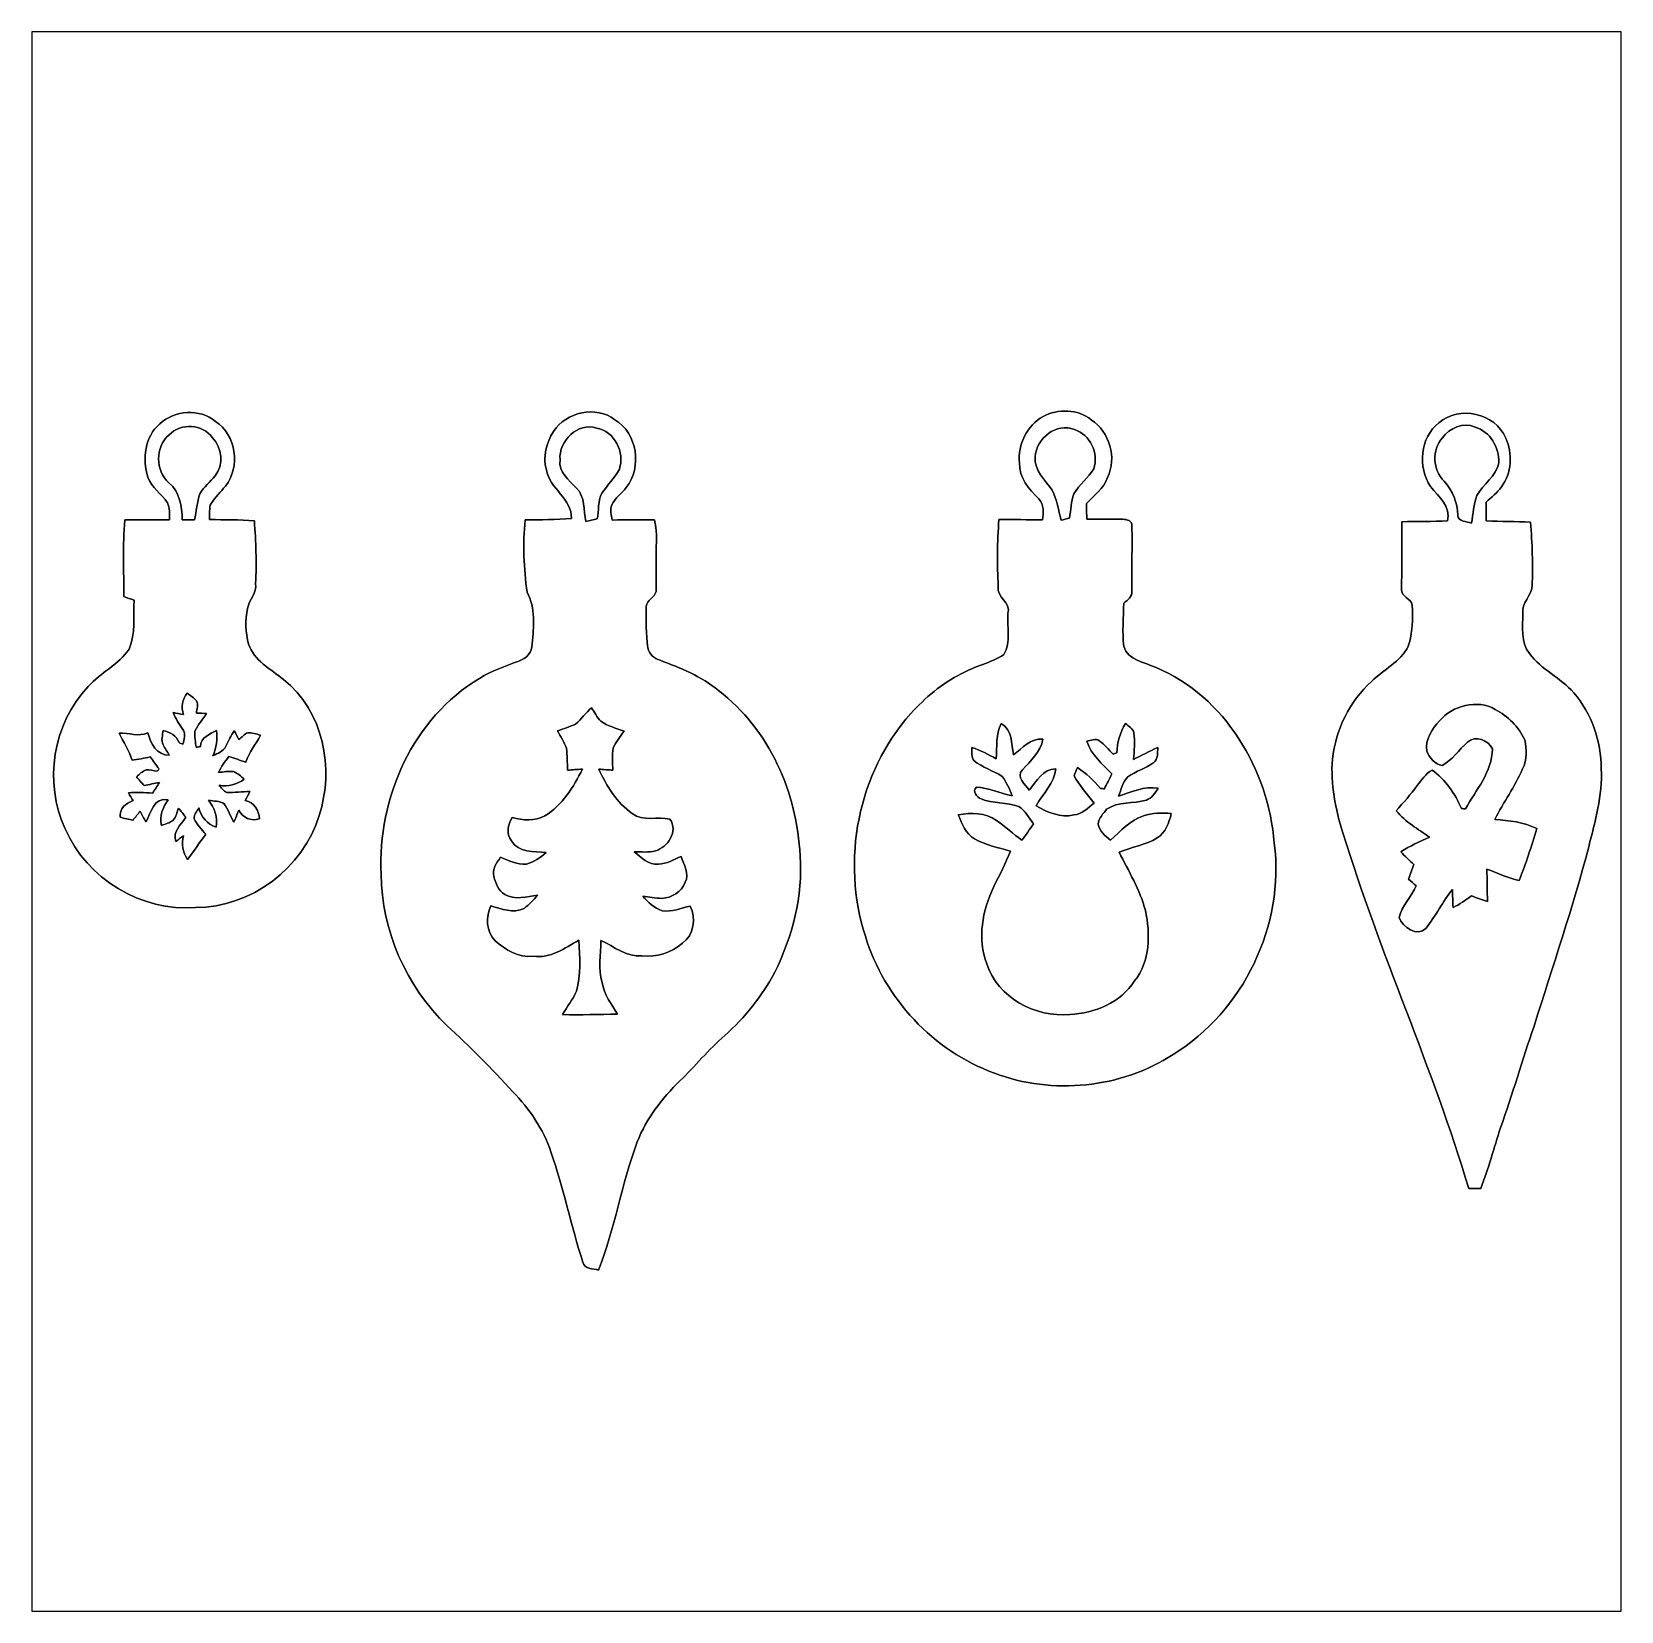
# Model space of a CAD drawing. Header units: centimetres. Extents: x -16.8 to 16.8, y -16.7 to 16.7.
import ezdxf

# ---------------------------------------------------------------- set-up
doc = ezdxf.new("R2010")
doc.units = ezdxf.units.CM
doc.header["$MEASUREMENT"] = 0
doc.layers.add('Layer 1', color=7, linetype='Continuous')

msp = doc.modelspace()

# ---------------------------------------------------------------- linework, layer by layer
at = {"layer": 'Layer 1', "color": 7}
for points, knots in [([(-16.77458, 16.66875), (-16.77458, 16.66875), (16.77458, 16.66875), (16.77458, 16.66875), (16.77458, 16.66875), (16.77458, 16.66875), (16.77458, -16.66875), (16.77458, -16.66875), (16.77458, -16.66875), (16.77458, -16.66875), (-16.77458, -16.66875), (-16.77458, -16.66875), (-16.77458, -16.66875), (-16.77458, -16.66875), (-16.77458, 16.66875), (-16.77458, 16.66875), (-16.77458, 16.66875), (-16.77458, 16.66875), (-16.77458, 16.66875), (-16.77458, 16.66875)], [0, 0, 0, 0, 0.16666667, 0.16666667, 0.16666667, 0.16666667, 0.33333333, 0.33333333, 0.33333333, 0.33333333, 0.5, 0.5, 0.5, 0.5, 0.66666667, 0.66666667, 0.66666667, 0.66666667, 1, 1, 1, 1]), ([(-5.76298, 8.23172), (-5.91185, 7.99606), (-5.9944, 7.69867), (-5.9122, 7.42456), (-5.9122, 7.42456), (-5.85117, 7.01992), (-5.36751, 6.8266), (-5.38374, 6.39233), (-5.38374, 6.39233), (-5.70794, 6.37293), (-6.03285, 6.3687), (-6.35741, 6.36552), (-6.35741, 6.36552), (-6.4195, 5.85999), (-6.38246, 5.34035), (-6.32143, 4.83799), (-6.32143, 4.83799), (-6.13586, 4.50603), (-6.17502, 4.11374), (-6.21453, 3.75038), (-6.21453, 3.75038), (-6.20254, 3.57082), (-6.34048, 3.44241), (-6.49393, 3.38772), (-6.49393, 3.38772), (-6.7758, 3.27836), (-7.06684, 3.18558), (-7.32331, 3.02048), (-7.32331, 3.02048), (-8.72984, 2.18758), (-9.47879, 0.48824), (-9.40118, -1.11196), (-9.40118, -1.11196), (-9.3913, -2.30717), (-8.86813, -3.47839), (-8.01335, -4.30883), (-8.01335, -4.30883), (-7.52616, -4.75015), (-7.06473, -5.21899), (-6.61952, -5.70265), (-6.61952, -5.70265), (-6.27168, -6.06637), (-5.97711, -6.49358), (-5.81625, -6.97371), (-5.81625, -6.97371), (-5.55061, -7.73818), (-5.39256, -8.53475), (-5.14103, -9.30346), (-5.14103, -9.30346), (-5.11704, -9.45691), (-4.91878, -9.43151), (-4.81401, -9.46997), (-4.81401, -9.46997), (-4.46476, -8.59226), (-4.32435, -7.64787), (-3.99486, -6.7631), (-3.99486, -6.7631), (-3.80259, -6.26921), (-3.47204, -5.84412), (-3.09563, -5.47687), (-3.09563, -5.47687), (-2.77248, -5.16431), (-2.48849, -4.81365), (-2.14842, -4.51838), (-2.14842, -4.51838), (-1.72191, -4.13773), (-1.36137, -3.68371), (-1.08903, -3.18135), (-1.08903, -3.18135), (-0.71826, -2.42182), (-0.49706, -1.57339), (-0.55668, -0.72425), (-0.55668, -0.72425), (-0.61913, 0.60537), (-1.20403, 1.94804), (-2.28071, 2.76296), (-2.28071, 2.76296), (-2.63596, 3.07199), (-3.0801, 3.23532), (-3.51261, 3.40184), (-3.51261, 3.40184), (-3.63749, 3.43817), (-3.74544, 3.5366), (-3.77084, 3.66607), (-3.77084, 3.66607), (-3.80647, 3.95676), (-3.81247, 4.25027), (-3.80788, 4.54237), (-3.80788, 4.54237), (-3.78742, 4.67466), (-3.6255, 4.72652), (-3.59763, 4.85387), (-3.59763, 4.85387), (-3.59375, 5.14703), (-3.60433, 5.44054), (-3.59339, 5.73334), (-3.59339, 5.73334), (-3.59022, 5.94607), (-3.57928, 6.16162), (-3.63008, 6.37011), (-3.63008, 6.37011), (-3.92748, 6.36764), (-4.22522, 6.36623), (-4.52226, 6.36341), (-4.52226, 6.36341), (-4.54131, 6.46747), (-4.578, 6.57966), (-4.53108, 6.68161), (-4.53108, 6.68161), (-4.46687, 6.83189), (-4.31835, 6.91832), (-4.22593, 7.04815), (-4.22593, 7.04815), (-3.88938, 7.47501), (-3.99027, 8.19714), (-4.46546, 8.47937), (-4.46546, 8.47937), (-4.8641, 8.78593), (-5.49487, 8.64588), (-5.76298, 8.23172), (-5.76298, 8.23172), (-5.76298, 8.23172), (-5.76298, 8.23172), (-5.76298, 8.23172)], [0, 0, 0, 0, 0.03125, 0.03125, 0.03125, 0.03125, 0.0625, 0.0625, 0.0625, 0.0625, 0.09375, 0.09375, 0.09375, 0.09375, 0.125, 0.125, 0.125, 0.125, 0.15625, 0.15625, 0.15625, 0.15625, 0.1875, 0.1875, 0.1875, 0.1875, 0.21875, 0.21875, 0.21875, 0.21875, 0.25, 0.25, 0.25, 0.25, 0.28125, 0.28125, 0.28125, 0.28125, 0.3125, 0.3125, 0.3125, 0.3125, 0.34375, 0.34375, 0.34375, 0.34375, 0.375, 0.375, 0.375, 0.375, 0.40625, 0.40625, 0.40625, 0.40625, 0.4375, 0.4375, 0.4375, 0.4375, 0.46875, 0.46875, 0.46875, 0.46875, 0.5, 0.5, 0.5, 0.5, 0.53125, 0.53125, 0.53125, 0.53125, 0.5625, 0.5625, 0.5625, 0.5625, 0.59375, 0.59375, 0.59375, 0.59375, 0.625, 0.625, 0.625, 0.625, 0.65625, 0.65625, 0.65625, 0.65625, 0.6875, 0.6875, 0.6875, 0.6875, 0.71875, 0.71875, 0.71875, 0.71875, 0.75, 0.75, 0.75, 0.75, 0.78125, 0.78125, 0.78125, 0.78125, 0.8125, 0.8125, 0.8125, 0.8125, 0.84375, 0.84375, 0.84375, 0.84375, 0.875, 0.875, 0.875, 0.875, 0.90625, 0.90625, 0.90625, 0.90625, 0.9375, 0.9375, 0.9375, 0.9375, 1, 1, 1, 1]), ([(12.92578, 8.41728), (12.53031, 8.09872), (12.47316, 7.48065), (12.75115, 7.07037), (12.75115, 7.07037), (12.92084, 6.85482), (13.18189, 6.65515), (13.10816, 6.34294), (13.10816, 6.34294), (12.78572, 6.33448), (12.46399, 6.3313), (12.14226, 6.32742), (12.14226, 6.32742), (12.14931, 5.85082), (12.14931, 5.37457), (12.1352, 4.89761), (12.1352, 4.89761), (12.1218, 4.74133), (12.34722, 4.71523), (12.36486, 4.56918), (12.36486, 4.56918), (12.37156, 4.27955), (12.37439, 3.97686), (12.2809, 3.69817), (12.2809, 3.69817), (12.11262, 3.36726), (11.76126, 3.20887), (11.50585, 2.95839), (11.50585, 2.95839), (11.03736, 2.53965), (10.75443, 1.93816), (10.67788, 1.31833), (10.67788, 1.31833), (10.63872, 0.78881), (10.73891, 0.26035), (10.90154, -0.24165), (10.90154, -0.24165), (11.67836, -2.78059), (12.79666, -5.19994), (13.55549, -7.74524), (13.55549, -7.74524), (13.6204, -7.74488), (13.74951, -7.74418), (13.81407, -7.74382), (13.81407, -7.74382), (13.96929, -7.32367), (14.09171, -6.89292), (14.22576, -6.46571), (14.22576, -6.46571), (14.484, -5.75769), (14.68296, -5.02955), (14.93696, -4.32012), (14.93696, -4.32012), (15.32572, -3.05929), (15.7547, -1.81046), (16.08878, -0.5334), (16.08878, -0.5334), (16.22566, 0.00494), (16.38159, 0.55033), (16.35372, 1.11196), (16.35372, 1.11196), (16.3509, 1.69298), (16.1544, 2.27683), (15.77269, 2.71886), (15.77269, 2.71886), (15.49329, 3.03283), (15.08866, 3.20746), (14.83642, 3.54753), (14.83642, 3.54753), (14.64698, 3.78284), (14.69672, 4.11409), (14.69707, 4.39173), (14.69707, 4.39173), (14.66532, 4.61574), (14.88369, 4.75862), (14.89392, 4.96852), (14.89392, 4.96852), (14.9098, 5.41867), (14.89957, 5.87058), (14.85724, 6.31896), (14.85724, 6.31896), (14.54644, 6.32919), (14.23635, 6.33554), (13.92661, 6.34612), (13.92661, 6.34612), (13.92484, 6.47806), (13.92414, 6.61), (13.92379, 6.74194), (13.92379, 6.74194), (14.03456, 6.84389), (14.1538, 6.93984), (14.24446, 7.0612), (14.24446, 7.0612), (14.46847, 7.34942), (14.48647, 7.76852), (14.33724, 8.09343), (14.33724, 8.09343), (14.11358, 8.62189), (13.35546, 8.78593), (12.92578, 8.41728)], [0, 0, 0, 0, 0.03846154, 0.03846154, 0.03846154, 0.03846154, 0.07692308, 0.07692308, 0.07692308, 0.07692308, 0.11538462, 0.11538462, 0.11538462, 0.11538462, 0.15384615, 0.15384615, 0.15384615, 0.15384615, 0.19230769, 0.19230769, 0.19230769, 0.19230769, 0.23076923, 0.23076923, 0.23076923, 0.23076923, 0.26923077, 0.26923077, 0.26923077, 0.26923077, 0.30769231, 0.30769231, 0.30769231, 0.30769231, 0.34615385, 0.34615385, 0.34615385, 0.34615385, 0.38461538, 0.38461538, 0.38461538, 0.38461538, 0.42307692, 0.42307692, 0.42307692, 0.42307692, 0.46153846, 0.46153846, 0.46153846, 0.46153846, 0.5, 0.5, 0.5, 0.5, 0.53846154, 0.53846154, 0.53846154, 0.53846154, 0.57692308, 0.57692308, 0.57692308, 0.57692308, 0.61538462, 0.61538462, 0.61538462, 0.61538462, 0.65384615, 0.65384615, 0.65384615, 0.65384615, 0.69230769, 0.69230769, 0.69230769, 0.69230769, 0.73076923, 0.73076923, 0.73076923, 0.73076923, 0.76923077, 0.76923077, 0.76923077, 0.76923077, 0.80769231, 0.80769231, 0.80769231, 0.80769231, 0.84615385, 0.84615385, 0.84615385, 0.84615385, 0.88461538, 0.88461538, 0.88461538, 0.88461538, 0.92307692, 0.92307692, 0.92307692, 0.92307692, 1, 1, 1, 1]), ([(-14.07372, 8.39435), (-14.39616, 8.12094), (-14.43919, 7.65316), (-14.32419, 7.26969), (-14.32419, 7.26969), (-14.2494, 7.0485), (-14.03385, 6.92009), (-13.9125, 6.72747), (-13.9125, 6.72747), (-13.85358, 6.61776), (-13.86523, 6.48899), (-13.86593, 6.36905), (-13.86593, 6.36905), (-14.18167, 6.36834), (-14.49705, 6.36764), (-14.81279, 6.36623), (-14.81279, 6.36623), (-14.85547, 5.82754), (-14.82901, 5.28638), (-14.8336, 4.74663), (-14.8336, 4.74663), (-14.76128, 4.72122), (-14.68896, 4.69653), (-14.61664, 4.67113), (-14.61664, 4.67113), (-14.63428, 4.32823), (-14.58313, 3.96487), (-14.71577, 3.6389), (-14.71577, 3.6389), (-14.94402, 3.31329), (-15.3229, 3.14396), (-15.58184, 2.84656), (-15.58184, 2.84656), (-16.33432, 2.06728), (-16.52552, 0.81986), (-16.06656, -0.15699), (-16.06656, -0.15699), (-15.61606, -1.21003), (-14.45895, -1.90606), (-13.31666, -1.81822), (-13.31666, -1.81822), (-12.1539, -1.81751), (-11.043, -0.98884), (-10.71033, 0.12524), (-10.71033, 0.12524), (-10.38225, 1.1109), (-10.61755, 2.33997), (-11.46422, 2.99685), (-11.46422, 2.99685), (-11.73339, 3.21804), (-12.08123, 3.39549), (-12.19976, 3.74509), (-12.19976, 3.74509), (-12.26326, 3.9878), (-12.27878, 4.24991), (-12.21881, 4.49509), (-12.21881, 4.49509), (-12.19412, 4.68524), (-12.01279, 4.82071), (-12.05018, 5.02603), (-12.05018, 5.02603), (-12.02796, 5.46523), (-12.04595, 5.9055), (-12.07558, 6.344), (-12.07558, 6.344), (-12.38991, 6.37469), (-12.7067, 6.36693), (-13.02244, 6.37293), (-13.02244, 6.37293), (-13.01291, 6.48582), (-13.03937, 6.61), (-12.99139, 6.71513), (-12.99139, 6.71513), (-12.89932, 6.84389), (-12.78537, 6.95466), (-12.68836, 7.07919), (-12.68836, 7.07919), (-12.36345, 7.48136), (-12.46011, 8.16222), (-12.89614, 8.4455), (-12.89614, 8.4455), (-13.22987, 8.72102), (-13.75833, 8.68327), (-14.07372, 8.39435), (-14.07372, 8.39435), (-14.07372, 8.39435), (-14.07372, 8.39435), (-14.07372, 8.39435)], [0, 0, 0, 0, 0.04347826, 0.04347826, 0.04347826, 0.04347826, 0.08695652, 0.08695652, 0.08695652, 0.08695652, 0.13043478, 0.13043478, 0.13043478, 0.13043478, 0.17391304, 0.17391304, 0.17391304, 0.17391304, 0.2173913, 0.2173913, 0.2173913, 0.2173913, 0.26086957, 0.26086957, 0.26086957, 0.26086957, 0.30434783, 0.30434783, 0.30434783, 0.30434783, 0.34782609, 0.34782609, 0.34782609, 0.34782609, 0.39130435, 0.39130435, 0.39130435, 0.39130435, 0.43478261, 0.43478261, 0.43478261, 0.43478261, 0.47826087, 0.47826087, 0.47826087, 0.47826087, 0.52173913, 0.52173913, 0.52173913, 0.52173913, 0.56521739, 0.56521739, 0.56521739, 0.56521739, 0.60869565, 0.60869565, 0.60869565, 0.60869565, 0.65217391, 0.65217391, 0.65217391, 0.65217391, 0.69565217, 0.69565217, 0.69565217, 0.69565217, 0.73913043, 0.73913043, 0.73913043, 0.73913043, 0.7826087, 0.7826087, 0.7826087, 0.7826087, 0.82608696, 0.82608696, 0.82608696, 0.82608696, 0.86956522, 0.86956522, 0.86956522, 0.86956522, 0.91304348, 0.91304348, 0.91304348, 0.91304348, 1, 1, 1, 1]), ([(-13.87581, 8.16046), (-13.62992, 8.41834), (-13.16602, 8.39399), (-12.96106, 8.09942), (-12.96106, 8.09942), (-12.75927, 7.89129), (-12.71764, 7.52546), (-12.90496, 7.29615), (-12.90496, 7.29615), (-13.00445, 7.16315), (-13.14556, 7.06261), (-13.22599, 6.91621), (-13.22599, 6.91621), (-13.29231, 6.74017), (-13.29619, 6.54791), (-13.33782, 6.36517), (-13.33782, 6.36517), (-13.40273, 6.36623), (-13.5322, 6.36799), (-13.59711, 6.36905), (-13.59711, 6.36905), (-13.61193, 6.6548), (-13.64015, 6.95078), (-13.87898, 7.14728), (-13.87898, 7.14728), (-14.16897, 7.40304), (-14.17638, 7.90998), (-13.87581, 8.16046)], [0, 0, 0, 0, 0.125, 0.125, 0.125, 0.125, 0.25, 0.25, 0.25, 0.25, 0.375, 0.375, 0.375, 0.375, 0.5, 0.5, 0.5, 0.5, 0.625, 0.625, 0.625, 0.625, 0.75, 0.75, 0.75, 0.75, 1, 1, 1, 1]), ([(-5.62469, 7.63764), (-5.6575, 8.03028), (-5.24439, 8.43562), (-4.85211, 8.30474), (-4.85211, 8.30474), (-4.4704, 8.23595), (-4.25485, 7.79286), (-4.37021, 7.4362), (-4.37021, 7.4362), (-4.47746, 7.25523), (-4.62104, 7.10071), (-4.73922, 6.92785), (-4.73922, 6.92785), (-4.83023, 6.76416), (-4.80448, 6.56555), (-4.83729, 6.38634), (-4.83729, 6.38634), (-4.91808, 6.3694), (-4.99816, 6.35176), (-5.07788, 6.33377), (-5.07788, 6.33377), (-5.12904, 6.56907), (-5.09446, 6.85024), (-5.27438, 7.03686), (-5.27438, 7.03686), (-5.43384, 7.20725), (-5.66632, 7.36706), (-5.62469, 7.63764)], [0, 0, 0, 0, 0.125, 0.125, 0.125, 0.125, 0.25, 0.25, 0.25, 0.25, 0.375, 0.375, 0.375, 0.375, 0.5, 0.5, 0.5, 0.5, 0.625, 0.625, 0.625, 0.625, 0.75, 0.75, 0.75, 0.75, 1, 1, 1, 1]), ([(4.57271, 8.54957), (4.23369, 8.35836), (4.03049, 7.95549), (4.07564, 7.56814), (4.07564, 7.56814), (4.05765, 7.25734), (4.2799, 7.01569), (4.47957, 6.8072), (4.47957, 6.8072), (4.59811, 6.69431), (4.57447, 6.51298), (4.56142, 6.36482), (4.56142, 6.36482), (4.25379, 6.36517), (3.94688, 6.38281), (3.63961, 6.37222), (3.63961, 6.37222), (3.60327, 5.90197), (3.59939, 5.42854), (3.62444, 4.95759), (3.62444, 4.95759), (3.58316, 4.72405), (3.89961, 4.63621), (3.82976, 4.39349), (3.82976, 4.39349), (3.81141, 4.11127), (3.89502, 3.78143), (3.74297, 3.52496), (3.74297, 3.52496), (3.46745, 3.33692), (3.12843, 3.28612), (2.84304, 3.11679), (2.84304, 3.11679), (2.43522, 2.91394), (2.08386, 2.61303), (1.77941, 2.27718), (1.77941, 2.27718), (0.65722, 1.02623), (0.30586, -0.83079), (0.81986, -2.42147), (0.81986, -2.42147), (1.22273, -3.73133), (2.25143, -4.8447), (3.54401, -5.31213), (3.54401, -5.31213), (4.77026, -5.77286), (6.21771, -5.63704), (7.31696, -4.91631), (7.31696, -4.91631), (8.80604, -4.0065), (9.67246, -2.18687), (9.45268, -0.45685), (9.45268, -0.45685), (9.32497, 1.08691), (8.41939, 2.63419), (6.95537, 3.24979), (6.95537, 3.24979), (6.71795, 3.36233), (6.35882, 3.39866), (6.27451, 3.69676), (6.27451, 3.69676), (6.24064, 3.99979), (6.2671, 4.30636), (6.27451, 4.6101), (6.27451, 4.6101), (6.35388, 4.67501), (6.45619, 4.74486), (6.44807, 4.86163), (6.44807, 4.86163), (6.44313, 5.3213), (6.45266, 5.78203), (6.44737, 6.24134), (6.44737, 6.24134), (6.45513, 6.34929), (6.34047, 6.37646), (6.25581, 6.38034), (6.25581, 6.38034), (6.00181, 6.38669), (5.74781, 6.37681), (5.49416, 6.37893), (5.49416, 6.37893), (5.49099, 6.49005), (5.4864, 6.60294), (5.4864, 6.71371), (5.4864, 6.71371), (5.65044, 6.88128), (5.85082, 7.0298), (5.93125, 7.26017), (5.93125, 7.26017), (6.13586, 7.67327), (5.97147, 8.22819), (5.58941, 8.48078), (5.58941, 8.48078), (5.30648, 8.70797), (4.88703, 8.71432), (4.57271, 8.54957), (4.57271, 8.54957), (4.57271, 8.54957), (4.57271, 8.54957), (4.57271, 8.54957)], [0, 0, 0, 0, 0.03846154, 0.03846154, 0.03846154, 0.03846154, 0.07692308, 0.07692308, 0.07692308, 0.07692308, 0.11538462, 0.11538462, 0.11538462, 0.11538462, 0.15384615, 0.15384615, 0.15384615, 0.15384615, 0.19230769, 0.19230769, 0.19230769, 0.19230769, 0.23076923, 0.23076923, 0.23076923, 0.23076923, 0.26923077, 0.26923077, 0.26923077, 0.26923077, 0.30769231, 0.30769231, 0.30769231, 0.30769231, 0.34615385, 0.34615385, 0.34615385, 0.34615385, 0.38461538, 0.38461538, 0.38461538, 0.38461538, 0.42307692, 0.42307692, 0.42307692, 0.42307692, 0.46153846, 0.46153846, 0.46153846, 0.46153846, 0.5, 0.5, 0.5, 0.5, 0.53846154, 0.53846154, 0.53846154, 0.53846154, 0.57692308, 0.57692308, 0.57692308, 0.57692308, 0.61538462, 0.61538462, 0.61538462, 0.61538462, 0.65384615, 0.65384615, 0.65384615, 0.65384615, 0.69230769, 0.69230769, 0.69230769, 0.69230769, 0.73076923, 0.73076923, 0.73076923, 0.73076923, 0.76923077, 0.76923077, 0.76923077, 0.76923077, 0.80769231, 0.80769231, 0.80769231, 0.80769231, 0.84615385, 0.84615385, 0.84615385, 0.84615385, 0.88461538, 0.88461538, 0.88461538, 0.88461538, 0.92307692, 0.92307692, 0.92307692, 0.92307692, 1, 1, 1, 1]), ([(4.40408, 7.69691), (4.42454, 8.08672), (4.85352, 8.42892), (5.23487, 8.27123), (5.23487, 8.27123), (5.57177, 8.17139), (5.74428, 7.77134), (5.64162, 7.44714), (5.64162, 7.44714), (5.53367, 7.24711), (5.32977, 7.11694), (5.22393, 6.91586), (5.22393, 6.91586), (5.16079, 6.75358), (5.15937, 6.57507), (5.12762, 6.40503), (5.12762, 6.40503), (5.06906, 6.38986), (5.0105, 6.37434), (4.95229, 6.35917), (4.95229, 6.35917), (4.89444, 6.57049), (4.86481, 6.79344), (4.76638, 6.99064), (4.76638, 6.99064), (4.61539, 7.20196), (4.37974, 7.41292), (4.40408, 7.69691)], [0, 0, 0, 0, 0.125, 0.125, 0.125, 0.125, 0.25, 0.25, 0.25, 0.25, 0.375, 0.375, 0.375, 0.375, 0.5, 0.5, 0.5, 0.5, 0.625, 0.625, 0.625, 0.625, 0.75, 0.75, 0.75, 0.75, 1, 1, 1, 1]), ([(12.99916, 8.0966), (13.14697, 8.30474), (13.44295, 8.43668), (13.68989, 8.32591), (13.68989, 8.32591), (14.00598, 8.22889), (14.20707, 7.89622), (14.18907, 7.57237), (14.18907, 7.57237), (14.13898, 7.28486), (13.85993, 7.12364), (13.72729, 6.88022), (13.72729, 6.88022), (13.66026, 6.69219), (13.65179, 6.48935), (13.61122, 6.29461), (13.61122, 6.29461), (13.52762, 6.34153), (13.32618, 6.3186), (13.32442, 6.46324), (13.32442, 6.46324), (13.31912, 6.72994), (13.22035, 6.98606), (13.03796, 7.18114), (13.03796, 7.18114), (12.79666, 7.41292), (12.77338, 7.84825), (12.99916, 8.0966)], [0, 0, 0, 0, 0.125, 0.125, 0.125, 0.125, 0.25, 0.25, 0.25, 0.25, 0.375, 0.375, 0.375, 0.375, 0.5, 0.5, 0.5, 0.5, 0.625, 0.625, 0.625, 0.625, 0.75, 0.75, 0.75, 0.75, 1, 1, 1, 1]), ([(-13.57136, 2.25707), (-13.62851, 2.41441), (-13.59006, 2.57457), (-13.49622, 2.70898), (-13.49622, 2.70898), (-13.42637, 2.65853), (-13.34876, 2.61373), (-13.29619, 2.54353), (-13.29619, 2.54353), (-13.25421, 2.46274), (-13.29196, 2.37102), (-13.30078, 2.28671), (-13.30078, 2.28671), (-13.22881, 2.28529), (-13.15685, 2.28282), (-13.08488, 2.27789), (-13.08488, 2.27789), (-13.1639, 2.1523), (-13.27432, 2.04435), (-13.33006, 1.905), (-13.33006, 1.905), (-13.33712, 1.7907), (-13.3223, 1.67569), (-13.30113, 1.56351), (-13.30113, 1.56351), (-13.27891, 1.5681), (-13.23481, 1.57692), (-13.21259, 1.5815), (-13.21259, 1.5815), (-13.21082, 1.7847), (-13.01644, 1.83833), (-12.87604, 1.92088), (-12.87604, 1.92088), (-12.84676, 1.73884), (-12.87956, 1.5561), (-12.95153, 1.38783), (-12.95153, 1.38783), (-12.85134, 1.43898), (-12.72858, 1.4792), (-12.67813, 1.58962), (-12.67813, 1.58962), (-12.62204, 1.69968), (-12.57194, 1.81328), (-12.50174, 1.91558), (-12.50174, 1.91558), (-12.46858, 1.85349), (-12.43542, 1.7907), (-12.40296, 1.72755), (-12.40296, 1.72755), (-12.34405, 1.78012), (-12.28901, 1.84079), (-12.21669, 1.87501), (-12.21669, 1.87501), (-12.12391, 1.87678), (-12.03501, 1.84432), (-11.94611, 1.82245), (-11.94611, 1.82245), (-12.04207, 1.62701), (-12.19553, 1.46262), (-12.25515, 1.24919), (-12.25515, 1.24919), (-12.37439, 1.29187), (-12.49363, 1.33385), (-12.61357, 1.37231), (-12.61357, 1.37231), (-12.69718, 1.26647), (-12.77514, 1.15535), (-12.83476, 1.03399), (-12.83476, 1.03399), (-12.72999, 1.04246), (-12.62451, 1.06962), (-12.51903, 1.05375), (-12.51903, 1.05375), (-12.42907, 1.022), (-12.36169, 0.95109), (-12.28937, 0.89182), (-12.28937, 0.89182), (-12.44776, 0.78634), (-12.63121, 0.72425), (-12.82136, 0.76694), (-12.82136, 0.76694), (-12.77126, 0.71402), (-12.73034, 0.64135), (-12.65873, 0.6156), (-12.65873, 0.6156), (-12.49539, 0.60466), (-12.33241, 0.63218), (-12.16872, 0.63147), (-12.16872, 0.63147), (-12.20117, 0.56903), (-12.23504, 0.50659), (-12.27067, 0.44556), (-12.27067, 0.44556), (-12.07417, 0.40781), (-11.98527, 0.23424), (-11.96481, 0.05539), (-11.96481, 0.05539), (-12.15708, 0.00106), (-12.313, 0.07902), (-12.40578, 0.23636), (-12.40578, 0.23636), (-12.43894, 0.1524), (-12.47387, 0.06844), (-12.51021, -0.01482), (-12.51021, -0.01482), (-12.58746, 0.10971), (-12.62345, 0.25788), (-12.71482, 0.37324), (-12.71482, 0.37324), (-12.81007, 0.43639), (-12.93742, 0.42545), (-13.04466, 0.45226), (-13.04466, 0.45226), (-12.91625, 0.28998), (-12.84852, 0.08749), (-12.88168, -0.11994), (-12.88168, -0.11994), (-13.0743, -0.05891), (-13.19671, 0.1016), (-13.25033, 0.28963), (-13.25033, 0.28963), (-13.28914, 0.21696), (-13.35405, 0.14534), (-13.34735, 0.05821), (-13.34735, 0.05821), (-13.29196, -0.06703), (-13.18648, -0.16263), (-13.10287, -0.26988), (-13.10287, -0.26988), (-13.23975, -0.43991), (-13.34699, -0.63147), (-13.48705, -0.79939), (-13.48705, -0.79939), (-13.58371, -0.64664), (-13.62216, -0.4766), (-13.57489, -0.30339), (-13.57489, -0.30339), (-13.62781, -0.34255), (-13.68072, -0.38135), (-13.73434, -0.41981), (-13.73434, -0.41981), (-13.8049, -0.21625), (-13.62428, -0.06385), (-13.52444, 0.0889), (-13.52444, 0.0889), (-13.57418, 0.15452), (-13.62498, 0.21943), (-13.67719, 0.28258), (-13.67719, 0.28258), (-13.70965, 0.1972), (-13.72588, 0.10019), (-13.78797, 0.02928), (-13.78797, 0.02928), (-13.85817, -0.0321), (-13.95342, -0.05115), (-14.03844, -0.08396), (-14.03844, -0.08396), (-14.08959, 0.1203), (-14.00563, 0.29669), (-13.89662, 0.45896), (-13.89662, 0.45896), (-14.20954, 0.51188), (-14.25681, 0.1905), (-14.36264, -0.00847), (-14.36264, -0.00847), (-14.41027, 0.06421), (-14.4526, 0.1397), (-14.48858, 0.21837), (-14.48858, 0.21837), (-14.53762, 0.15558), (-14.58736, 0.09313), (-14.63675, 0.03034), (-14.63675, 0.03034), (-14.72812, 0.05397), (-14.82337, 0.0568), (-14.91086, 0.09349), (-14.91086, 0.09349), (-14.92462, 0.26741), (-14.7895, 0.39017), (-14.6371, 0.44062), (-14.6371, 0.44062), (-14.67062, 0.49565), (-14.70378, 0.55069), (-14.73659, 0.60572), (-14.73659, 0.60572), (-14.56655, 0.61701), (-14.39545, 0.61454), (-14.22612, 0.59619), (-14.22612, 0.59619), (-14.17602, 0.67239), (-14.12699, 0.74859), (-14.07866, 0.82515), (-14.07866, 0.82515), (-14.18731, 0.80433), (-14.29526, 0.7814), (-14.40392, 0.75953), (-14.40392, 0.75953), (-14.44449, 0.80574), (-14.52563, 0.89782), (-14.56655, 0.94403), (-14.56655, 0.94403), (-14.50199, 0.9973), (-14.44096, 1.05833), (-14.36299, 1.09185), (-14.36299, 1.09185), (-14.28362, 1.10137), (-14.20601, 1.07456), (-14.1291, 1.05939), (-14.1291, 1.05939), (-14.11887, 1.07174), (-14.09876, 1.09714), (-14.08889, 1.10984), (-14.08889, 1.10984), (-14.15062, 1.19415), (-14.21236, 1.27811), (-14.27409, 1.36208), (-14.27409, 1.36208), (-14.40215, 1.33738), (-14.53021, 1.31233), (-14.65898, 1.29117), (-14.65898, 1.29117), (-14.71895, 1.49543), (-14.8396, 1.67181), (-14.9292, 1.86267), (-14.9292, 1.86267), (-14.72636, 1.88454), (-14.51998, 1.77553), (-14.32631, 1.87184), (-14.32631, 1.87184), (-14.26422, 1.64782), (-14.13651, 1.39347), (-13.87263, 1.39876), (-13.87263, 1.39876), (-13.91497, 1.47355), (-13.96365, 1.54411), (-14.00281, 1.62066), (-14.00281, 1.62066), (-14.05537, 1.71415), (-14.00916, 1.8228), (-14.00104, 1.92123), (-14.00104, 1.92123), (-13.86346, 1.87748), (-13.71635, 1.81857), (-13.66626, 1.66476), (-13.66626, 1.66476), (-13.64544, 1.65594), (-13.60382, 1.63901), (-13.583, 1.63054), (-13.583, 1.63054), (-13.56713, 1.73143), (-13.51562, 1.84714), (-13.58371, 1.93957), (-13.58371, 1.93957), (-13.65744, 2.05669), (-13.7414, 2.16817), (-13.7922, 2.29799), (-13.7922, 2.29799), (-13.71812, 2.28671), (-13.64439, 2.27295), (-13.57136, 2.25707)], [0, 0, 0, 0, 0.01515152, 0.01515152, 0.01515152, 0.01515152, 0.03030303, 0.03030303, 0.03030303, 0.03030303, 0.04545455, 0.04545455, 0.04545455, 0.04545455, 0.06060606, 0.06060606, 0.06060606, 0.06060606, 0.07575758, 0.07575758, 0.07575758, 0.07575758, 0.09090909, 0.09090909, 0.09090909, 0.09090909, 0.10606061, 0.10606061, 0.10606061, 0.10606061, 0.12121212, 0.12121212, 0.12121212, 0.12121212, 0.13636364, 0.13636364, 0.13636364, 0.13636364, 0.15151515, 0.15151515, 0.15151515, 0.15151515, 0.16666667, 0.16666667, 0.16666667, 0.16666667, 0.18181818, 0.18181818, 0.18181818, 0.18181818, 0.1969697, 0.1969697, 0.1969697, 0.1969697, 0.21212121, 0.21212121, 0.21212121, 0.21212121, 0.22727273, 0.22727273, 0.22727273, 0.22727273, 0.24242424, 0.24242424, 0.24242424, 0.24242424, 0.25757576, 0.25757576, 0.25757576, 0.25757576, 0.27272727, 0.27272727, 0.27272727, 0.27272727, 0.28787879, 0.28787879, 0.28787879, 0.28787879, 0.3030303, 0.3030303, 0.3030303, 0.3030303, 0.31818182, 0.31818182, 0.31818182, 0.31818182, 0.33333333, 0.33333333, 0.33333333, 0.33333333, 0.34848485, 0.34848485, 0.34848485, 0.34848485, 0.36363636, 0.36363636, 0.36363636, 0.36363636, 0.37878788, 0.37878788, 0.37878788, 0.37878788, 0.39393939, 0.39393939, 0.39393939, 0.39393939, 0.40909091, 0.40909091, 0.40909091, 0.40909091, 0.42424242, 0.42424242, 0.42424242, 0.42424242, 0.43939394, 0.43939394, 0.43939394, 0.43939394, 0.45454545, 0.45454545, 0.45454545, 0.45454545, 0.46969697, 0.46969697, 0.46969697, 0.46969697, 0.48484848, 0.48484848, 0.48484848, 0.48484848, 0.5, 0.5, 0.5, 0.5, 0.51515152, 0.51515152, 0.51515152, 0.51515152, 0.53030303, 0.53030303, 0.53030303, 0.53030303, 0.54545455, 0.54545455, 0.54545455, 0.54545455, 0.56060606, 0.56060606, 0.56060606, 0.56060606, 0.57575758, 0.57575758, 0.57575758, 0.57575758, 0.59090909, 0.59090909, 0.59090909, 0.59090909, 0.60606061, 0.60606061, 0.60606061, 0.60606061, 0.62121212, 0.62121212, 0.62121212, 0.62121212, 0.63636364, 0.63636364, 0.63636364, 0.63636364, 0.65151515, 0.65151515, 0.65151515, 0.65151515, 0.66666667, 0.66666667, 0.66666667, 0.66666667, 0.68181818, 0.68181818, 0.68181818, 0.68181818, 0.6969697, 0.6969697, 0.6969697, 0.6969697, 0.71212121, 0.71212121, 0.71212121, 0.71212121, 0.72727273, 0.72727273, 0.72727273, 0.72727273, 0.74242424, 0.74242424, 0.74242424, 0.74242424, 0.75757576, 0.75757576, 0.75757576, 0.75757576, 0.77272727, 0.77272727, 0.77272727, 0.77272727, 0.78787879, 0.78787879, 0.78787879, 0.78787879, 0.8030303, 0.8030303, 0.8030303, 0.8030303, 0.81818182, 0.81818182, 0.81818182, 0.81818182, 0.83333333, 0.83333333, 0.83333333, 0.83333333, 0.84848485, 0.84848485, 0.84848485, 0.84848485, 0.86363636, 0.86363636, 0.86363636, 0.86363636, 0.87878788, 0.87878788, 0.87878788, 0.87878788, 0.89393939, 0.89393939, 0.89393939, 0.89393939, 0.90909091, 0.90909091, 0.90909091, 0.90909091, 0.92424242, 0.92424242, 0.92424242, 0.92424242, 0.93939394, 0.93939394, 0.93939394, 0.93939394, 0.95454545, 0.95454545, 0.95454545, 0.95454545, 0.96969697, 0.96969697, 0.96969697, 0.96969697, 1, 1, 1, 1]), ([(-5.29484, 2.05528), (-5.1749, 2.16182), (-5.08, 2.29376), (-4.96182, 2.40242), (-4.96182, 2.40242), (-4.89479, 2.30858), (-4.8454, 2.19886), (-4.76356, 2.11526), (-4.76356, 2.11526), (-4.6161, 2.01436), (-4.44041, 1.96744), (-4.27426, 1.90571), (-4.27426, 1.90571), (-4.35151, 1.78788), (-4.44923, 1.68063), (-4.50321, 1.5494), (-4.50321, 1.5494), (-4.53002, 1.39383), (-4.51556, 1.23754), (-4.50815, 1.08126), (-4.50815, 1.08126), (-4.60904, 1.09079), (-4.70782, 1.09749), (-4.80836, 1.10525), (-4.80836, 1.10525), (-4.64538, 0.74824), (-4.42172, 0.40146), (-4.10104, 0.16686), (-4.10104, 0.16686), (-3.87244, -0.0067), (-3.5627, 0.11254), (-3.30341, 0.04763), (-3.30341, 0.04763), (-3.12314, -0.20884), (-3.34892, -0.53904), (-3.61174, -0.62124), (-3.61174, -0.62124), (-3.75814, -0.6604), (-3.9116, -0.63606), (-4.06047, -0.64029), (-4.06047, -0.64029), (-3.90525, -0.75248), (-3.76096, -0.93063), (-3.54436, -0.89782), (-3.54436, -0.89782), (-3.37185, -0.89994), (-3.22192, -0.80081), (-3.0674, -0.73766), (-3.0674, -0.73766), (-3.01625, -0.90629), (-2.88572, -1.10702), (-2.98591, -1.28164), (-2.98591, -1.28164), (-3.05964, -1.48908), (-3.26531, -1.6129), (-3.47733, -1.62348), (-3.47733, -1.62348), (-3.61174, -1.61925), (-3.74297, -1.58821), (-3.87597, -1.57445), (-3.87597, -1.57445), (-3.76484, -1.70498), (-3.63608, -1.82774), (-3.46886, -1.88278), (-3.46886, -1.88278), (-3.26178, -1.91911), (-3.07269, -1.82527), (-2.87549, -1.78717), (-2.87549, -1.78717), (-2.75308, -2.04541), (-2.79788, -2.39677), (-3.04059, -2.56893), (-3.04059, -2.56893), (-3.27343, -2.77848), (-3.58951, -2.8635), (-3.89819, -2.83845), (-3.89819, -2.83845), (-4.22593, -2.8635), (-4.48098, -2.63772), (-4.76179, -2.51248), (-4.76179, -2.51248), (-4.76779, -2.80741), (-4.81648, -3.11044), (-4.73675, -3.40043), (-4.73675, -3.40043), (-4.699, -3.65407), (-4.53743, -3.85374), (-4.40866, -4.06576), (-4.40866, -4.06576), (-4.79637, -4.06964), (-5.18407, -4.08658), (-5.57142, -4.0767), (-5.57142, -4.0767), (-5.4797, -3.90913), (-5.3534, -3.76061), (-5.27897, -3.58422), (-5.27897, -3.58422), (-5.17384, -3.23533), (-5.21159, -2.86561), (-5.22464, -2.5079), (-5.22464, -2.5079), (-5.52768, -2.66876), (-5.82401, -2.89807), (-6.1909, -2.8448), (-6.1909, -2.8448), (-6.49781, -2.88361), (-6.77474, -2.70545), (-6.99699, -2.51707), (-6.99699, -2.51707), (-7.18679, -2.32445), (-7.19279, -2.01366), (-7.08625, -1.77659), (-7.08625, -1.77659), (-6.864, -1.85067), (-6.60753, -1.94522), (-6.38281, -1.83339), (-6.38281, -1.83339), (-6.27592, -1.75225), (-6.18208, -1.65488), (-6.09424, -1.55399), (-6.09424, -1.55399), (-6.32566, -1.58538), (-6.57613, -1.66688), (-6.79309, -1.53776), (-6.79309, -1.53776), (-6.92503, -1.45944), (-6.98218, -1.30104), (-7.02239, -1.16064), (-7.02239, -1.16064), (-7.06438, -1.00789), (-6.96524, -0.87066), (-6.88022, -0.75424), (-6.88022, -0.75424), (-6.70842, -0.83256), (-6.52815, -0.91228), (-6.33342, -0.89888), (-6.33342, -0.89888), (-6.17467, -0.86113), (-6.03779, -0.76271), (-5.91961, -0.65334), (-5.91961, -0.65334), (-6.16938, -0.63147), (-6.50452, -0.66146), (-6.65057, -0.40675), (-6.65057, -0.40675), (-6.76593, -0.2607), (-6.72394, -0.06526), (-6.63681, 0.08114), (-6.63681, 0.08114), (-6.40927, 0.02716), (-6.15562, -0.00247), (-5.94289, 0.12171), (-5.94289, 0.12171), (-5.57177, 0.3429), (-5.33823, 0.72672), (-5.15303, 1.10561), (-5.15303, 1.10561), (-5.2578, 1.09855), (-5.36222, 1.09008), (-5.467, 1.08409), (-5.467, 1.08409), (-5.46982, 1.23896), (-5.47123, 1.39453), (-5.48746, 1.54799), (-5.48746, 1.54799), (-5.53156, 1.67781), (-5.61552, 1.78964), (-5.67655, 1.91135), (-5.67655, 1.91135), (-5.54919, 1.95862), (-5.41902, 1.99919), (-5.29484, 2.05528)], [0, 0, 0, 0, 0.02272727, 0.02272727, 0.02272727, 0.02272727, 0.04545455, 0.04545455, 0.04545455, 0.04545455, 0.06818182, 0.06818182, 0.06818182, 0.06818182, 0.09090909, 0.09090909, 0.09090909, 0.09090909, 0.11363636, 0.11363636, 0.11363636, 0.11363636, 0.13636364, 0.13636364, 0.13636364, 0.13636364, 0.15909091, 0.15909091, 0.15909091, 0.15909091, 0.18181818, 0.18181818, 0.18181818, 0.18181818, 0.20454545, 0.20454545, 0.20454545, 0.20454545, 0.22727273, 0.22727273, 0.22727273, 0.22727273, 0.25, 0.25, 0.25, 0.25, 0.27272727, 0.27272727, 0.27272727, 0.27272727, 0.29545455, 0.29545455, 0.29545455, 0.29545455, 0.31818182, 0.31818182, 0.31818182, 0.31818182, 0.34090909, 0.34090909, 0.34090909, 0.34090909, 0.36363636, 0.36363636, 0.36363636, 0.36363636, 0.38636364, 0.38636364, 0.38636364, 0.38636364, 0.40909091, 0.40909091, 0.40909091, 0.40909091, 0.43181818, 0.43181818, 0.43181818, 0.43181818, 0.45454545, 0.45454545, 0.45454545, 0.45454545, 0.47727273, 0.47727273, 0.47727273, 0.47727273, 0.5, 0.5, 0.5, 0.5, 0.52272727, 0.52272727, 0.52272727, 0.52272727, 0.54545455, 0.54545455, 0.54545455, 0.54545455, 0.56818182, 0.56818182, 0.56818182, 0.56818182, 0.59090909, 0.59090909, 0.59090909, 0.59090909, 0.61363636, 0.61363636, 0.61363636, 0.61363636, 0.63636364, 0.63636364, 0.63636364, 0.63636364, 0.65909091, 0.65909091, 0.65909091, 0.65909091, 0.68181818, 0.68181818, 0.68181818, 0.68181818, 0.70454545, 0.70454545, 0.70454545, 0.70454545, 0.72727273, 0.72727273, 0.72727273, 0.72727273, 0.75, 0.75, 0.75, 0.75, 0.77272727, 0.77272727, 0.77272727, 0.77272727, 0.79545455, 0.79545455, 0.79545455, 0.79545455, 0.81818182, 0.81818182, 0.81818182, 0.81818182, 0.84090909, 0.84090909, 0.84090909, 0.84090909, 0.86363636, 0.86363636, 0.86363636, 0.86363636, 0.88636364, 0.88636364, 0.88636364, 0.88636364, 0.90909091, 0.90909091, 0.90909091, 0.90909091, 0.93181818, 0.93181818, 0.93181818, 0.93181818, 0.95454545, 0.95454545, 0.95454545, 0.95454545, 1, 1, 1, 1]), ([(12.93742, 2.12654), (13.22105, 2.44651), (13.73046, 2.58692), (14.11534, 2.36608), (14.11534, 2.36608), (14.38028, 2.22215), (14.6117, 1.99849), (14.73764, 1.72156), (14.73764, 1.72156), (14.77716, 1.52188), (14.79232, 1.29858), (14.69214, 1.11231), (14.69214, 1.11231), (14.53339, 0.73625), (14.28715, 0.40746), (14.10758, 0.04269), (14.10758, 0.04269), (14.40744, 0.01588), (14.72177, -0.00564), (14.99306, -0.15099), (14.99306, -0.15099), (14.87911, -0.51823), (14.76728, -0.88794), (14.61876, -1.24319), (14.61876, -1.24319), (14.38063, -1.19768), (14.16367, -1.08867), (13.9386, -1.00471), (13.9386, -1.00471), (13.94284, -1.23331), (13.94777, -1.46226), (13.9506, -1.69122), (13.9506, -1.69122), (13.83594, -1.65523), (13.72411, -1.61149), (13.61193, -1.56951), (13.61193, -1.56951), (13.48881, -1.65982), (13.36604, -1.7526), (13.22599, -1.81539), (13.22599, -1.81539), (13.22035, -1.68875), (13.21364, -1.55963), (13.21082, -1.43334), (13.21082, -1.43334), (13.00833, -1.69298), (12.86192, -1.99319), (12.65555, -2.24931), (12.65555, -2.24931), (12.46364, -2.44934), (12.16237, -2.23203), (12.08617, -2.02459), (12.08617, -2.02459), (12.14437, -1.778), (12.34616, -1.58856), (12.44671, -1.3589), (12.44671, -1.3589), (12.39273, -1.31198), (12.3384, -1.26506), (12.28513, -1.21814), (12.28513, -1.21814), (12.32112, -1.11372), (12.35781, -1.00965), (12.39626, -0.90629), (12.39626, -0.90629), (12.30277, -0.8195), (12.20823, -0.73413), (12.12532, -0.63747), (12.12532, -0.63747), (12.31759, -0.51823), (12.51973, -0.41451), (12.7314, -0.33373), (12.7314, -0.33373), (12.48974, -0.15769), (12.21669, -0.01517), (12.02761, 0.22331), (12.02761, 0.22331), (12.17648, 0.4004), (12.33346, 0.5715), (12.46999, 0.75883), (12.46999, 0.75883), (12.56524, 0.87348), (12.64391, 1.016), (12.7829, 1.08409), (12.7829, 1.08409), (13.06477, 0.88265), (13.26727, 0.58808), (13.40344, 0.27305), (13.40344, 0.27305), (13.42461, 0.27093), (13.46623, 0.26705), (13.48705, 0.26494), (13.48705, 0.26494), (13.71, 0.66781), (14.04761, 1.04846), (14.05784, 1.53141), (14.05784, 1.53141), (13.97564, 1.71732), (13.69095, 1.82563), (13.53114, 1.67464), (13.53114, 1.67464), (13.34417, 1.51977), (13.21541, 1.29434), (12.99704, 1.18075), (12.99704, 1.18075), (12.84358, 1.20756), (12.72046, 1.34549), (12.67072, 1.48802), (12.67072, 1.48802), (12.62839, 1.7339), (12.78643, 1.95227), (12.93742, 2.12654)], [0, 0, 0, 0, 0.03448276, 0.03448276, 0.03448276, 0.03448276, 0.06896552, 0.06896552, 0.06896552, 0.06896552, 0.10344828, 0.10344828, 0.10344828, 0.10344828, 0.13793103, 0.13793103, 0.13793103, 0.13793103, 0.17241379, 0.17241379, 0.17241379, 0.17241379, 0.20689655, 0.20689655, 0.20689655, 0.20689655, 0.24137931, 0.24137931, 0.24137931, 0.24137931, 0.27586207, 0.27586207, 0.27586207, 0.27586207, 0.31034483, 0.31034483, 0.31034483, 0.31034483, 0.34482759, 0.34482759, 0.34482759, 0.34482759, 0.37931034, 0.37931034, 0.37931034, 0.37931034, 0.4137931, 0.4137931, 0.4137931, 0.4137931, 0.44827586, 0.44827586, 0.44827586, 0.44827586, 0.48275862, 0.48275862, 0.48275862, 0.48275862, 0.51724138, 0.51724138, 0.51724138, 0.51724138, 0.55172414, 0.55172414, 0.55172414, 0.55172414, 0.5862069, 0.5862069, 0.5862069, 0.5862069, 0.62068966, 0.62068966, 0.62068966, 0.62068966, 0.65517241, 0.65517241, 0.65517241, 0.65517241, 0.68965517, 0.68965517, 0.68965517, 0.68965517, 0.72413793, 0.72413793, 0.72413793, 0.72413793, 0.75862069, 0.75862069, 0.75862069, 0.75862069, 0.79310345, 0.79310345, 0.79310345, 0.79310345, 0.82758621, 0.82758621, 0.82758621, 0.82758621, 0.86206897, 0.86206897, 0.86206897, 0.86206897, 0.89655172, 0.89655172, 0.89655172, 0.89655172, 0.93103448, 0.93103448, 0.93103448, 0.93103448, 1, 1, 1, 1]), ([(3.68794, 2.06975), (3.92359, 1.93428), (3.90102, 1.64394), (3.94829, 1.4097), (3.94829, 1.4097), (4.14055, 1.54234), (4.30918, 1.77059), (4.56777, 1.74061), (4.56777, 1.74061), (4.52014, 1.46756), (4.30706, 1.28376), (4.1342, 1.08726), (4.1342, 1.08726), (3.99768, 0.9465), (4.19488, 0.78034), (4.27708, 0.66358), (4.27708, 0.66358), (4.43477, 0.84314), (4.56812, 1.11054), (4.84187, 1.11372), (4.84187, 1.11372), (4.80483, 0.8068), (4.57165, 0.5902), (4.42701, 0.33338), (4.42701, 0.33338), (4.66019, 0.19156), (4.94312, 0.07691), (5.22041, 0.13794), (5.22041, 0.13794), (5.39397, 0.15769), (5.5185, 0.28646), (5.65009, 0.3877), (5.65009, 0.3877), (5.49981, 0.57432), (5.34741, 0.75953), (5.22605, 0.96661), (5.22605, 0.96661), (5.24898, 1.02376), (5.27191, 1.08126), (5.29519, 1.13841), (5.29519, 1.13841), (5.48146, 1.02059), (5.64303, 0.86854), (5.78132, 0.69674), (5.78132, 0.69674), (5.80214, 0.69532), (5.84376, 0.69215), (5.86458, 0.69074), (5.86458, 0.69074), (5.91714, 0.79551), (5.97112, 0.89923), (6.02474, 1.00365), (6.02474, 1.00365), (5.82119, 1.21073), (5.59153, 1.41005), (5.49416, 1.69263), (5.49416, 1.69263), (5.57883, 1.70744), (5.68007, 1.76565), (5.75804, 1.7018), (5.75804, 1.7018), (5.86881, 1.62313), (5.95559, 1.51694), (6.04908, 1.41958), (6.04908, 1.41958), (6.06848, 1.42663), (6.10694, 1.44074), (6.12634, 1.4478), (6.12634, 1.4478), (6.13727, 1.66688), (6.1976, 1.8796), (6.31119, 2.06692), (6.31119, 2.06692), (6.37716, 2.01083), (6.46642, 1.96391), (6.4897, 1.8736), (6.4897, 1.8736), (6.51651, 1.68593), (6.49499, 1.49789), (6.48194, 1.30986), (6.48194, 1.30986), (6.65162, 1.39347), (6.81778, 1.48378), (6.99135, 1.55963), (6.99135, 1.55963), (6.98712, 1.45239), (7.0044, 1.31904), (6.90951, 1.24319), (6.90951, 1.24319), (6.73664, 1.12466), (6.53062, 1.06292), (6.35952, 0.94086), (6.35952, 0.94086), (6.25334, 0.83114), (6.2163, 0.6731), (6.16691, 0.53375), (6.16691, 0.53375), (6.43467, 0.63359), (6.70948, 0.74471), (7.00229, 0.70168), (7.00229, 0.70168), (6.93491, 0.60501), (6.86647, 0.49424), (6.75146, 0.4505), (6.75146, 0.4505), (6.47594, 0.37324), (6.16162, 0.42474), (5.91291, 0.26106), (5.91291, 0.26106), (5.84482, 0.1651), (5.74357, 0.07126), (5.73334, -0.05292), (5.73334, -0.05292), (5.75204, -0.20496), (5.88892, -0.30092), (5.99546, -0.39511), (5.99546, -0.39511), (6.20642, -0.20038), (6.40927, 0.02505), (6.69008, 0.11748), (6.69008, 0.11748), (6.87846, 0.17886), (7.08025, 0.18768), (7.27604, 0.16686), (7.27604, 0.16686), (7.23336, -0.02858), (7.15469, -0.2346), (6.97971, -0.34819), (6.97971, -0.34819), (6.73417, -0.50024), (6.44102, -0.53763), (6.17679, -0.64664), (6.17679, -0.64664), (6.37963, -1.0481), (6.61282, -1.43828), (6.73241, -1.87537), (6.73241, -1.87537), (6.83789, -2.37314), (6.83048, -2.9464), (6.50452, -3.3655), (6.50452, -3.3655), (6.21312, -3.81953), (5.65714, -4.05059), (5.13362, -4.07494), (5.13362, -4.07494), (4.40831, -4.13808), (3.61315, -3.72145), (3.38279, -3.00602), (3.38279, -3.00602), (3.18064, -2.4705), (3.28895, -1.87678), (3.53095, -1.37513), (3.53095, -1.37513), (3.65407, -1.12854), (3.78248, -0.88371), (3.88267, -0.62653), (3.88267, -0.62653), (3.62656, -0.55069), (3.3588, -0.49742), (3.12244, -0.36901), (3.12244, -0.36901), (2.93582, -0.26141), (2.86597, -0.04657), (2.78165, 0.13899), (2.78165, 0.13899), (3.04976, 0.1905), (3.35492, 0.18591), (3.58528, 0.02328), (3.58528, 0.02328), (3.77472, -0.10442), (3.94159, -0.26211), (4.12644, -0.39688), (4.12644, -0.39688), (4.20758, -0.27975), (4.29154, -0.16475), (4.37268, -0.04763), (4.37268, -0.04763), (4.27672, 0.07973), (4.19488, 0.22825), (4.05977, 0.31679), (4.05977, 0.31679), (3.80541, 0.41557), (3.51437, 0.37006), (3.26284, 0.47625), (3.26284, 0.47625), (3.17324, 0.51506), (3.06529, 0.63923), (3.16265, 0.72602), (3.16265, 0.72602), (3.42406, 0.70697), (3.66818, 0.60396), (3.92042, 0.54046), (3.92042, 0.54046), (3.86503, 0.68509), (3.79659, 0.82691), (3.70769, 0.95321), (3.70769, 0.95321), (3.51649, 1.07421), (3.29248, 1.13841), (3.11432, 1.28094), (3.11432, 1.28094), (3.04906, 1.35678), (3.07481, 1.46791), (3.06811, 1.55963), (3.06811, 1.55963), (3.25191, 1.50777), (3.41595, 1.40935), (3.58458, 1.32221), (3.58458, 1.32221), (3.60362, 1.57198), (3.56658, 1.84044), (3.68794, 2.06975)], [0, 0, 0, 0, 0.01851852, 0.01851852, 0.01851852, 0.01851852, 0.03703704, 0.03703704, 0.03703704, 0.03703704, 0.05555556, 0.05555556, 0.05555556, 0.05555556, 0.07407407, 0.07407407, 0.07407407, 0.07407407, 0.09259259, 0.09259259, 0.09259259, 0.09259259, 0.11111111, 0.11111111, 0.11111111, 0.11111111, 0.12962963, 0.12962963, 0.12962963, 0.12962963, 0.14814815, 0.14814815, 0.14814815, 0.14814815, 0.16666667, 0.16666667, 0.16666667, 0.16666667, 0.18518519, 0.18518519, 0.18518519, 0.18518519, 0.2037037, 0.2037037, 0.2037037, 0.2037037, 0.22222222, 0.22222222, 0.22222222, 0.22222222, 0.24074074, 0.24074074, 0.24074074, 0.24074074, 0.25925926, 0.25925926, 0.25925926, 0.25925926, 0.27777778, 0.27777778, 0.27777778, 0.27777778, 0.2962963, 0.2962963, 0.2962963, 0.2962963, 0.31481481, 0.31481481, 0.31481481, 0.31481481, 0.33333333, 0.33333333, 0.33333333, 0.33333333, 0.35185185, 0.35185185, 0.35185185, 0.35185185, 0.37037037, 0.37037037, 0.37037037, 0.37037037, 0.38888889, 0.38888889, 0.38888889, 0.38888889, 0.40740741, 0.40740741, 0.40740741, 0.40740741, 0.42592593, 0.42592593, 0.42592593, 0.42592593, 0.44444444, 0.44444444, 0.44444444, 0.44444444, 0.46296296, 0.46296296, 0.46296296, 0.46296296, 0.48148148, 0.48148148, 0.48148148, 0.48148148, 0.5, 0.5, 0.5, 0.5, 0.51851852, 0.51851852, 0.51851852, 0.51851852, 0.53703704, 0.53703704, 0.53703704, 0.53703704, 0.55555556, 0.55555556, 0.55555556, 0.55555556, 0.57407407, 0.57407407, 0.57407407, 0.57407407, 0.59259259, 0.59259259, 0.59259259, 0.59259259, 0.61111111, 0.61111111, 0.61111111, 0.61111111, 0.62962963, 0.62962963, 0.62962963, 0.62962963, 0.64814815, 0.64814815, 0.64814815, 0.64814815, 0.66666667, 0.66666667, 0.66666667, 0.66666667, 0.68518519, 0.68518519, 0.68518519, 0.68518519, 0.7037037, 0.7037037, 0.7037037, 0.7037037, 0.72222222, 0.72222222, 0.72222222, 0.72222222, 0.74074074, 0.74074074, 0.74074074, 0.74074074, 0.75925926, 0.75925926, 0.75925926, 0.75925926, 0.77777778, 0.77777778, 0.77777778, 0.77777778, 0.7962963, 0.7962963, 0.7962963, 0.7962963, 0.81481481, 0.81481481, 0.81481481, 0.81481481, 0.83333333, 0.83333333, 0.83333333, 0.83333333, 0.85185185, 0.85185185, 0.85185185, 0.85185185, 0.87037037, 0.87037037, 0.87037037, 0.87037037, 0.88888889, 0.88888889, 0.88888889, 0.88888889, 0.90740741, 0.90740741, 0.90740741, 0.90740741, 0.92592593, 0.92592593, 0.92592593, 0.92592593, 0.94444444, 0.94444444, 0.94444444, 0.94444444, 0.96296296, 0.96296296, 0.96296296, 0.96296296, 1, 1, 1, 1])]:
    msp.add_open_spline(points, degree=3, knots=knots, dxfattribs=at)
at = {"layer": 'Layer 1', "color": 252}
for points, knots in [([(-5.76298, 8.23172), (-5.49487, 8.64588), (-4.8641, 8.78593), (-4.46546, 8.47937), (-4.46546, 8.47937), (-3.99027, 8.19714), (-3.88938, 7.47501), (-4.22593, 7.04815), (-4.22593, 7.04815), (-4.31835, 6.91832), (-4.46687, 6.83189), (-4.53108, 6.68161), (-4.53108, 6.68161), (-4.578, 6.57966), (-4.54131, 6.46747), (-4.52226, 6.36341), (-4.52226, 6.36341), (-4.22522, 6.36623), (-3.92748, 6.36764), (-3.63008, 6.37011), (-3.63008, 6.37011), (-3.57928, 6.16162), (-3.59022, 5.94607), (-3.59339, 5.73334), (-3.59339, 5.73334), (-3.60433, 5.44054), (-3.59375, 5.14703), (-3.59763, 4.85387), (-3.59763, 4.85387), (-3.6255, 4.72652), (-3.78742, 4.67466), (-3.80788, 4.54237), (-3.80788, 4.54237), (-3.81247, 4.25027), (-3.80647, 3.95676), (-3.77084, 3.66607), (-3.77084, 3.66607), (-3.74544, 3.5366), (-3.63749, 3.43817), (-3.51261, 3.40184), (-3.51261, 3.40184), (-3.0801, 3.23532), (-2.63596, 3.07199), (-2.28071, 2.76296), (-2.28071, 2.76296), (-1.20403, 1.94804), (-0.61913, 0.60537), (-0.55668, -0.72425), (-0.55668, -0.72425), (-0.49706, -1.57339), (-0.71826, -2.42182), (-1.08903, -3.18135), (-1.08903, -3.18135), (-1.36137, -3.68371), (-1.72191, -4.13773), (-2.14842, -4.51838), (-2.14842, -4.51838), (-2.48849, -4.81365), (-2.77248, -5.16431), (-3.09563, -5.47687), (-3.09563, -5.47687), (-3.47204, -5.84412), (-3.80259, -6.26921), (-3.99486, -6.7631), (-3.99486, -6.7631), (-4.32435, -7.64787), (-4.46476, -8.59226), (-4.81401, -9.46997), (-4.81401, -9.46997), (-4.91878, -9.43151), (-5.11704, -9.45691), (-5.14103, -9.30346), (-5.14103, -9.30346), (-5.39256, -8.53475), (-5.55061, -7.73818), (-5.81625, -6.97371), (-5.81625, -6.97371), (-5.97711, -6.49358), (-6.27168, -6.06637), (-6.61952, -5.70265), (-6.61952, -5.70265), (-7.06473, -5.21899), (-7.52616, -4.75015), (-8.01335, -4.30883), (-8.01335, -4.30883), (-8.86813, -3.47839), (-9.3913, -2.30717), (-9.40118, -1.11196), (-9.40118, -1.11196), (-9.47879, 0.48824), (-8.72984, 2.18758), (-7.32331, 3.02048), (-7.32331, 3.02048), (-7.06684, 3.18558), (-6.7758, 3.27836), (-6.49393, 3.38772), (-6.49393, 3.38772), (-6.34048, 3.44241), (-6.20254, 3.57082), (-6.21453, 3.75038), (-6.21453, 3.75038), (-6.17502, 4.11374), (-6.13586, 4.50603), (-6.32143, 4.83799), (-6.32143, 4.83799), (-6.38246, 5.34035), (-6.4195, 5.85999), (-6.35741, 6.36552), (-6.35741, 6.36552), (-6.03285, 6.3687), (-5.70794, 6.37293), (-5.38374, 6.39233), (-5.38374, 6.39233), (-5.36751, 6.8266), (-5.85117, 7.01992), (-5.9122, 7.42456), (-5.9122, 7.42456), (-5.9944, 7.69867), (-5.91185, 7.99606), (-5.76298, 8.23172), (-5.76298, 8.23172), (-5.76298, 8.23172), (-5.76298, 8.23172), (-5.76298, 8.23172)], [0, 0, 0, 0, 0.03125, 0.03125, 0.03125, 0.03125, 0.0625, 0.0625, 0.0625, 0.0625, 0.09375, 0.09375, 0.09375, 0.09375, 0.125, 0.125, 0.125, 0.125, 0.15625, 0.15625, 0.15625, 0.15625, 0.1875, 0.1875, 0.1875, 0.1875, 0.21875, 0.21875, 0.21875, 0.21875, 0.25, 0.25, 0.25, 0.25, 0.28125, 0.28125, 0.28125, 0.28125, 0.3125, 0.3125, 0.3125, 0.3125, 0.34375, 0.34375, 0.34375, 0.34375, 0.375, 0.375, 0.375, 0.375, 0.40625, 0.40625, 0.40625, 0.40625, 0.4375, 0.4375, 0.4375, 0.4375, 0.46875, 0.46875, 0.46875, 0.46875, 0.5, 0.5, 0.5, 0.5, 0.53125, 0.53125, 0.53125, 0.53125, 0.5625, 0.5625, 0.5625, 0.5625, 0.59375, 0.59375, 0.59375, 0.59375, 0.625, 0.625, 0.625, 0.625, 0.65625, 0.65625, 0.65625, 0.65625, 0.6875, 0.6875, 0.6875, 0.6875, 0.71875, 0.71875, 0.71875, 0.71875, 0.75, 0.75, 0.75, 0.75, 0.78125, 0.78125, 0.78125, 0.78125, 0.8125, 0.8125, 0.8125, 0.8125, 0.84375, 0.84375, 0.84375, 0.84375, 0.875, 0.875, 0.875, 0.875, 0.90625, 0.90625, 0.90625, 0.90625, 0.9375, 0.9375, 0.9375, 0.9375, 1, 1, 1, 1]), ([(12.92578, 8.41728), (13.35546, 8.78593), (14.11358, 8.62189), (14.33724, 8.09343), (14.33724, 8.09343), (14.48647, 7.76852), (14.46847, 7.34942), (14.24446, 7.0612), (14.24446, 7.0612), (14.1538, 6.93984), (14.03456, 6.84389), (13.92379, 6.74194), (13.92379, 6.74194), (13.92414, 6.61), (13.92484, 6.47806), (13.92661, 6.34612), (13.92661, 6.34612), (14.23635, 6.33554), (14.54644, 6.32919), (14.85724, 6.31896), (14.85724, 6.31896), (14.89957, 5.87058), (14.9098, 5.41867), (14.89392, 4.96852), (14.89392, 4.96852), (14.88369, 4.75862), (14.66532, 4.61574), (14.69707, 4.39173), (14.69707, 4.39173), (14.69672, 4.11409), (14.64698, 3.78284), (14.83642, 3.54753), (14.83642, 3.54753), (15.08866, 3.20746), (15.49329, 3.03283), (15.77269, 2.71886), (15.77269, 2.71886), (16.1544, 2.27683), (16.3509, 1.69298), (16.35372, 1.11196), (16.35372, 1.11196), (16.38159, 0.55033), (16.22566, 0.00494), (16.08878, -0.5334), (16.08878, -0.5334), (15.7547, -1.81046), (15.32572, -3.05929), (14.93696, -4.32012), (14.93696, -4.32012), (14.68296, -5.02955), (14.484, -5.75769), (14.22576, -6.46571), (14.22576, -6.46571), (14.09171, -6.89292), (13.96929, -7.32367), (13.81407, -7.74382), (13.81407, -7.74382), (13.74951, -7.74418), (13.6204, -7.74488), (13.55549, -7.74524), (13.55549, -7.74524), (12.79666, -5.19994), (11.67836, -2.78059), (10.90154, -0.24165), (10.90154, -0.24165), (10.73891, 0.26035), (10.63872, 0.78881), (10.67788, 1.31833), (10.67788, 1.31833), (10.75443, 1.93816), (11.03736, 2.53965), (11.50585, 2.95839), (11.50585, 2.95839), (11.76126, 3.20887), (12.11262, 3.36726), (12.2809, 3.69817), (12.2809, 3.69817), (12.37439, 3.97686), (12.37156, 4.27955), (12.36486, 4.56918), (12.36486, 4.56918), (12.34722, 4.71523), (12.1218, 4.74133), (12.1352, 4.89761), (12.1352, 4.89761), (12.14931, 5.37457), (12.14931, 5.85082), (12.14226, 6.32742), (12.14226, 6.32742), (12.46399, 6.3313), (12.78572, 6.33448), (13.10816, 6.34294), (13.10816, 6.34294), (13.18189, 6.65515), (12.92084, 6.85482), (12.75115, 7.07037), (12.75115, 7.07037), (12.47316, 7.48065), (12.53031, 8.09872), (12.92578, 8.41728), (12.92578, 8.41728), (12.92578, 8.41728), (12.92578, 8.41728), (12.92578, 8.41728)], [0, 0, 0, 0, 0.03703704, 0.03703704, 0.03703704, 0.03703704, 0.07407407, 0.07407407, 0.07407407, 0.07407407, 0.11111111, 0.11111111, 0.11111111, 0.11111111, 0.14814815, 0.14814815, 0.14814815, 0.14814815, 0.18518519, 0.18518519, 0.18518519, 0.18518519, 0.22222222, 0.22222222, 0.22222222, 0.22222222, 0.25925926, 0.25925926, 0.25925926, 0.25925926, 0.2962963, 0.2962963, 0.2962963, 0.2962963, 0.33333333, 0.33333333, 0.33333333, 0.33333333, 0.37037037, 0.37037037, 0.37037037, 0.37037037, 0.40740741, 0.40740741, 0.40740741, 0.40740741, 0.44444444, 0.44444444, 0.44444444, 0.44444444, 0.48148148, 0.48148148, 0.48148148, 0.48148148, 0.51851852, 0.51851852, 0.51851852, 0.51851852, 0.55555556, 0.55555556, 0.55555556, 0.55555556, 0.59259259, 0.59259259, 0.59259259, 0.59259259, 0.62962963, 0.62962963, 0.62962963, 0.62962963, 0.66666667, 0.66666667, 0.66666667, 0.66666667, 0.7037037, 0.7037037, 0.7037037, 0.7037037, 0.74074074, 0.74074074, 0.74074074, 0.74074074, 0.77777778, 0.77777778, 0.77777778, 0.77777778, 0.81481481, 0.81481481, 0.81481481, 0.81481481, 0.85185185, 0.85185185, 0.85185185, 0.85185185, 0.88888889, 0.88888889, 0.88888889, 0.88888889, 0.92592593, 0.92592593, 0.92592593, 0.92592593, 1, 1, 1, 1]), ([(-14.07372, 8.39435), (-13.75833, 8.68327), (-13.22987, 8.72102), (-12.89614, 8.4455), (-12.89614, 8.4455), (-12.46011, 8.16222), (-12.36345, 7.48136), (-12.68836, 7.07919), (-12.68836, 7.07919), (-12.78537, 6.95466), (-12.89932, 6.84389), (-12.99139, 6.71513), (-12.99139, 6.71513), (-13.03937, 6.61), (-13.01291, 6.48582), (-13.02244, 6.37293), (-13.02244, 6.37293), (-12.7067, 6.36693), (-12.38991, 6.37469), (-12.07558, 6.344), (-12.07558, 6.344), (-12.04595, 5.9055), (-12.02796, 5.46523), (-12.05018, 5.02603), (-12.05018, 5.02603), (-12.01279, 4.82071), (-12.19412, 4.68524), (-12.21881, 4.49509), (-12.21881, 4.49509), (-12.27878, 4.24991), (-12.26326, 3.9878), (-12.19976, 3.74509), (-12.19976, 3.74509), (-12.08123, 3.39549), (-11.73339, 3.21804), (-11.46422, 2.99685), (-11.46422, 2.99685), (-10.61755, 2.33997), (-10.38225, 1.1109), (-10.71033, 0.12524), (-10.71033, 0.12524), (-11.043, -0.98884), (-12.1539, -1.81751), (-13.31666, -1.81822), (-13.31666, -1.81822), (-14.45895, -1.90606), (-15.61606, -1.21003), (-16.06656, -0.15699), (-16.06656, -0.15699), (-16.52552, 0.81986), (-16.33432, 2.06728), (-15.58184, 2.84656), (-15.58184, 2.84656), (-15.3229, 3.14396), (-14.94402, 3.31329), (-14.71577, 3.6389), (-14.71577, 3.6389), (-14.58313, 3.96487), (-14.63428, 4.32823), (-14.61664, 4.67113), (-14.61664, 4.67113), (-14.68896, 4.69653), (-14.76128, 4.72122), (-14.8336, 4.74663), (-14.8336, 4.74663), (-14.82901, 5.28638), (-14.85547, 5.82754), (-14.81279, 6.36623), (-14.81279, 6.36623), (-14.49705, 6.36764), (-14.18167, 6.36834), (-13.86593, 6.36905), (-13.86593, 6.36905), (-13.86523, 6.48899), (-13.85358, 6.61776), (-13.9125, 6.72747), (-13.9125, 6.72747), (-14.03385, 6.92009), (-14.2494, 7.0485), (-14.32419, 7.26969), (-14.32419, 7.26969), (-14.43919, 7.65316), (-14.39616, 8.12094), (-14.07372, 8.39435), (-14.07372, 8.39435), (-14.07372, 8.39435), (-14.07372, 8.39435), (-14.07372, 8.39435)], [0, 0, 0, 0, 0.04347826, 0.04347826, 0.04347826, 0.04347826, 0.08695652, 0.08695652, 0.08695652, 0.08695652, 0.13043478, 0.13043478, 0.13043478, 0.13043478, 0.17391304, 0.17391304, 0.17391304, 0.17391304, 0.2173913, 0.2173913, 0.2173913, 0.2173913, 0.26086957, 0.26086957, 0.26086957, 0.26086957, 0.30434783, 0.30434783, 0.30434783, 0.30434783, 0.34782609, 0.34782609, 0.34782609, 0.34782609, 0.39130435, 0.39130435, 0.39130435, 0.39130435, 0.43478261, 0.43478261, 0.43478261, 0.43478261, 0.47826087, 0.47826087, 0.47826087, 0.47826087, 0.52173913, 0.52173913, 0.52173913, 0.52173913, 0.56521739, 0.56521739, 0.56521739, 0.56521739, 0.60869565, 0.60869565, 0.60869565, 0.60869565, 0.65217391, 0.65217391, 0.65217391, 0.65217391, 0.69565217, 0.69565217, 0.69565217, 0.69565217, 0.73913043, 0.73913043, 0.73913043, 0.73913043, 0.7826087, 0.7826087, 0.7826087, 0.7826087, 0.82608696, 0.82608696, 0.82608696, 0.82608696, 0.86956522, 0.86956522, 0.86956522, 0.86956522, 0.91304348, 0.91304348, 0.91304348, 0.91304348, 1, 1, 1, 1]), ([(-13.87581, 8.16046), (-14.17638, 7.90998), (-14.16897, 7.40304), (-13.87898, 7.14728), (-13.87898, 7.14728), (-13.64015, 6.95078), (-13.61193, 6.6548), (-13.59711, 6.36905), (-13.59711, 6.36905), (-13.5322, 6.36799), (-13.40273, 6.36623), (-13.33782, 6.36517), (-13.33782, 6.36517), (-13.29619, 6.54791), (-13.29231, 6.74017), (-13.22599, 6.91621), (-13.22599, 6.91621), (-13.14556, 7.06261), (-13.00445, 7.16315), (-12.90496, 7.29615), (-12.90496, 7.29615), (-12.71764, 7.52546), (-12.75927, 7.89129), (-12.96106, 8.09942), (-12.96106, 8.09942), (-13.16602, 8.39399), (-13.62992, 8.41834), (-13.87581, 8.16046), (-13.87581, 8.16046), (-13.87581, 8.16046), (-13.87581, 8.16046), (-13.87581, 8.16046)], [0, 0, 0, 0, 0.11111111, 0.11111111, 0.11111111, 0.11111111, 0.22222222, 0.22222222, 0.22222222, 0.22222222, 0.33333333, 0.33333333, 0.33333333, 0.33333333, 0.44444444, 0.44444444, 0.44444444, 0.44444444, 0.55555556, 0.55555556, 0.55555556, 0.55555556, 0.66666667, 0.66666667, 0.66666667, 0.66666667, 0.77777778, 0.77777778, 0.77777778, 0.77777778, 1, 1, 1, 1]), ([(-5.62469, 7.63764), (-5.66632, 7.36706), (-5.43384, 7.20725), (-5.27438, 7.03686), (-5.27438, 7.03686), (-5.09446, 6.85024), (-5.12904, 6.56907), (-5.07788, 6.33377), (-5.07788, 6.33377), (-4.99816, 6.35176), (-4.91808, 6.3694), (-4.83729, 6.38634), (-4.83729, 6.38634), (-4.80448, 6.56555), (-4.83023, 6.76416), (-4.73922, 6.92785), (-4.73922, 6.92785), (-4.62104, 7.10071), (-4.47746, 7.25523), (-4.37021, 7.4362), (-4.37021, 7.4362), (-4.25485, 7.79286), (-4.4704, 8.23595), (-4.85211, 8.30474), (-4.85211, 8.30474), (-5.24439, 8.43562), (-5.6575, 8.03028), (-5.62469, 7.63764), (-5.62469, 7.63764), (-5.62469, 7.63764), (-5.62469, 7.63764), (-5.62469, 7.63764)], [0, 0, 0, 0, 0.11111111, 0.11111111, 0.11111111, 0.11111111, 0.22222222, 0.22222222, 0.22222222, 0.22222222, 0.33333333, 0.33333333, 0.33333333, 0.33333333, 0.44444444, 0.44444444, 0.44444444, 0.44444444, 0.55555556, 0.55555556, 0.55555556, 0.55555556, 0.66666667, 0.66666667, 0.66666667, 0.66666667, 0.77777778, 0.77777778, 0.77777778, 0.77777778, 1, 1, 1, 1]), ([(4.57271, 8.54957), (4.88703, 8.71432), (5.30648, 8.70797), (5.58941, 8.48078), (5.58941, 8.48078), (5.97147, 8.22819), (6.13586, 7.67327), (5.93125, 7.26017), (5.93125, 7.26017), (5.85082, 7.0298), (5.65044, 6.88128), (5.4864, 6.71371), (5.4864, 6.71371), (5.4864, 6.60294), (5.49099, 6.49005), (5.49416, 6.37893), (5.49416, 6.37893), (5.74781, 6.37681), (6.00181, 6.38669), (6.25581, 6.38034), (6.25581, 6.38034), (6.34047, 6.37646), (6.45513, 6.34929), (6.44737, 6.24134), (6.44737, 6.24134), (6.45266, 5.78203), (6.44313, 5.3213), (6.44807, 4.86163), (6.44807, 4.86163), (6.45619, 4.74486), (6.35388, 4.67501), (6.27451, 4.6101), (6.27451, 4.6101), (6.2671, 4.30636), (6.24064, 3.99979), (6.27451, 3.69676), (6.27451, 3.69676), (6.35882, 3.39866), (6.71795, 3.36233), (6.95537, 3.24979), (6.95537, 3.24979), (8.41939, 2.63419), (9.32497, 1.08691), (9.45268, -0.45685), (9.45268, -0.45685), (9.67246, -2.18687), (8.80604, -4.0065), (7.31696, -4.91631), (7.31696, -4.91631), (6.21771, -5.63704), (4.77026, -5.77286), (3.54401, -5.31213), (3.54401, -5.31213), (2.25143, -4.8447), (1.22273, -3.73133), (0.81986, -2.42147), (0.81986, -2.42147), (0.30586, -0.83079), (0.65722, 1.02623), (1.77941, 2.27718), (1.77941, 2.27718), (2.08386, 2.61303), (2.43522, 2.91394), (2.84304, 3.11679), (2.84304, 3.11679), (3.12843, 3.28612), (3.46745, 3.33692), (3.74297, 3.52496), (3.74297, 3.52496), (3.89502, 3.78143), (3.81141, 4.11127), (3.82976, 4.39349), (3.82976, 4.39349), (3.89961, 4.63621), (3.58316, 4.72405), (3.62444, 4.95759), (3.62444, 4.95759), (3.59939, 5.42854), (3.60327, 5.90197), (3.63961, 6.37222), (3.63961, 6.37222), (3.94688, 6.38281), (4.25379, 6.36517), (4.56142, 6.36482), (4.56142, 6.36482), (4.57447, 6.51298), (4.59811, 6.69431), (4.47957, 6.8072), (4.47957, 6.8072), (4.2799, 7.01569), (4.05765, 7.25734), (4.07564, 7.56814), (4.07564, 7.56814), (4.03049, 7.95549), (4.23369, 8.35836), (4.57271, 8.54957), (4.57271, 8.54957), (4.57271, 8.54957), (4.57271, 8.54957), (4.57271, 8.54957)], [0, 0, 0, 0, 0.03846154, 0.03846154, 0.03846154, 0.03846154, 0.07692308, 0.07692308, 0.07692308, 0.07692308, 0.11538462, 0.11538462, 0.11538462, 0.11538462, 0.15384615, 0.15384615, 0.15384615, 0.15384615, 0.19230769, 0.19230769, 0.19230769, 0.19230769, 0.23076923, 0.23076923, 0.23076923, 0.23076923, 0.26923077, 0.26923077, 0.26923077, 0.26923077, 0.30769231, 0.30769231, 0.30769231, 0.30769231, 0.34615385, 0.34615385, 0.34615385, 0.34615385, 0.38461538, 0.38461538, 0.38461538, 0.38461538, 0.42307692, 0.42307692, 0.42307692, 0.42307692, 0.46153846, 0.46153846, 0.46153846, 0.46153846, 0.5, 0.5, 0.5, 0.5, 0.53846154, 0.53846154, 0.53846154, 0.53846154, 0.57692308, 0.57692308, 0.57692308, 0.57692308, 0.61538462, 0.61538462, 0.61538462, 0.61538462, 0.65384615, 0.65384615, 0.65384615, 0.65384615, 0.69230769, 0.69230769, 0.69230769, 0.69230769, 0.73076923, 0.73076923, 0.73076923, 0.73076923, 0.76923077, 0.76923077, 0.76923077, 0.76923077, 0.80769231, 0.80769231, 0.80769231, 0.80769231, 0.84615385, 0.84615385, 0.84615385, 0.84615385, 0.88461538, 0.88461538, 0.88461538, 0.88461538, 0.92307692, 0.92307692, 0.92307692, 0.92307692, 1, 1, 1, 1]), ([(4.40408, 7.69691), (4.37974, 7.41292), (4.61539, 7.20196), (4.76638, 6.99064), (4.76638, 6.99064), (4.86481, 6.79344), (4.89444, 6.57049), (4.95229, 6.35917), (4.95229, 6.35917), (5.0105, 6.37434), (5.06906, 6.38986), (5.12762, 6.40503), (5.12762, 6.40503), (5.15937, 6.57507), (5.16079, 6.75358), (5.22393, 6.91586), (5.22393, 6.91586), (5.32977, 7.11694), (5.53367, 7.24711), (5.64162, 7.44714), (5.64162, 7.44714), (5.74428, 7.77134), (5.57177, 8.17139), (5.23487, 8.27123), (5.23487, 8.27123), (4.85352, 8.42892), (4.42454, 8.08672), (4.40408, 7.69691), (4.40408, 7.69691), (4.40408, 7.69691), (4.40408, 7.69691), (4.40408, 7.69691)], [0, 0, 0, 0, 0.11111111, 0.11111111, 0.11111111, 0.11111111, 0.22222222, 0.22222222, 0.22222222, 0.22222222, 0.33333333, 0.33333333, 0.33333333, 0.33333333, 0.44444444, 0.44444444, 0.44444444, 0.44444444, 0.55555556, 0.55555556, 0.55555556, 0.55555556, 0.66666667, 0.66666667, 0.66666667, 0.66666667, 0.77777778, 0.77777778, 0.77777778, 0.77777778, 1, 1, 1, 1]), ([(12.99916, 8.0966), (12.77338, 7.84825), (12.79666, 7.41292), (13.03796, 7.18114), (13.03796, 7.18114), (13.22035, 6.98606), (13.31912, 6.72994), (13.32442, 6.46324), (13.32442, 6.46324), (13.32618, 6.3186), (13.52762, 6.34153), (13.61122, 6.29461), (13.61122, 6.29461), (13.65179, 6.48935), (13.66026, 6.69219), (13.72729, 6.88022), (13.72729, 6.88022), (13.85993, 7.12364), (14.13898, 7.28486), (14.18907, 7.57237), (14.18907, 7.57237), (14.20707, 7.89622), (14.00598, 8.22889), (13.68989, 8.32591), (13.68989, 8.32591), (13.44295, 8.43668), (13.14697, 8.30474), (12.99916, 8.0966), (12.99916, 8.0966), (12.99916, 8.0966), (12.99916, 8.0966), (12.99916, 8.0966)], [0, 0, 0, 0, 0.11111111, 0.11111111, 0.11111111, 0.11111111, 0.22222222, 0.22222222, 0.22222222, 0.22222222, 0.33333333, 0.33333333, 0.33333333, 0.33333333, 0.44444444, 0.44444444, 0.44444444, 0.44444444, 0.55555556, 0.55555556, 0.55555556, 0.55555556, 0.66666667, 0.66666667, 0.66666667, 0.66666667, 0.77777778, 0.77777778, 0.77777778, 0.77777778, 1, 1, 1, 1]), ([(-13.57136, 2.25707), (-13.64439, 2.27295), (-13.71812, 2.28671), (-13.7922, 2.29799), (-13.7922, 2.29799), (-13.7414, 2.16817), (-13.65744, 2.05669), (-13.58371, 1.93957), (-13.58371, 1.93957), (-13.51562, 1.84714), (-13.56713, 1.73143), (-13.583, 1.63054), (-13.583, 1.63054), (-13.60382, 1.63901), (-13.64544, 1.65594), (-13.66626, 1.66476), (-13.66626, 1.66476), (-13.71635, 1.81857), (-13.86346, 1.87748), (-14.00104, 1.92123), (-14.00104, 1.92123), (-14.00916, 1.8228), (-14.05537, 1.71415), (-14.00281, 1.62066), (-14.00281, 1.62066), (-13.96365, 1.54411), (-13.91497, 1.47355), (-13.87263, 1.39876), (-13.87263, 1.39876), (-14.13651, 1.39347), (-14.26422, 1.64782), (-14.32631, 1.87184), (-14.32631, 1.87184), (-14.51998, 1.77553), (-14.72636, 1.88454), (-14.9292, 1.86267), (-14.9292, 1.86267), (-14.8396, 1.67181), (-14.71895, 1.49543), (-14.65898, 1.29117), (-14.65898, 1.29117), (-14.53021, 1.31233), (-14.40215, 1.33738), (-14.27409, 1.36208), (-14.27409, 1.36208), (-14.21236, 1.27811), (-14.15062, 1.19415), (-14.08889, 1.10984), (-14.08889, 1.10984), (-14.09876, 1.09714), (-14.11887, 1.07174), (-14.1291, 1.05939), (-14.1291, 1.05939), (-14.20601, 1.07456), (-14.28362, 1.10137), (-14.36299, 1.09185), (-14.36299, 1.09185), (-14.44096, 1.05833), (-14.50199, 0.9973), (-14.56655, 0.94403), (-14.56655, 0.94403), (-14.52563, 0.89782), (-14.44449, 0.80574), (-14.40392, 0.75953), (-14.40392, 0.75953), (-14.29526, 0.7814), (-14.18731, 0.80433), (-14.07866, 0.82515), (-14.07866, 0.82515), (-14.12699, 0.74859), (-14.17602, 0.67239), (-14.22612, 0.59619), (-14.22612, 0.59619), (-14.39545, 0.61454), (-14.56655, 0.61701), (-14.73659, 0.60572), (-14.73659, 0.60572), (-14.70378, 0.55069), (-14.67062, 0.49565), (-14.6371, 0.44062), (-14.6371, 0.44062), (-14.7895, 0.39017), (-14.92462, 0.26741), (-14.91086, 0.09349), (-14.91086, 0.09349), (-14.82337, 0.0568), (-14.72812, 0.05397), (-14.63675, 0.03034), (-14.63675, 0.03034), (-14.58736, 0.09313), (-14.53762, 0.15558), (-14.48858, 0.21837), (-14.48858, 0.21837), (-14.4526, 0.1397), (-14.41027, 0.06421), (-14.36264, -0.00847), (-14.36264, -0.00847), (-14.25681, 0.1905), (-14.20954, 0.51188), (-13.89662, 0.45896), (-13.89662, 0.45896), (-14.00563, 0.29669), (-14.08959, 0.1203), (-14.03844, -0.08396), (-14.03844, -0.08396), (-13.95342, -0.05115), (-13.85817, -0.0321), (-13.78797, 0.02928), (-13.78797, 0.02928), (-13.72588, 0.10019), (-13.70965, 0.1972), (-13.67719, 0.28258), (-13.67719, 0.28258), (-13.62498, 0.21943), (-13.57418, 0.15452), (-13.52444, 0.0889), (-13.52444, 0.0889), (-13.62428, -0.06385), (-13.8049, -0.21625), (-13.73434, -0.41981), (-13.73434, -0.41981), (-13.68072, -0.38135), (-13.62781, -0.34255), (-13.57489, -0.30339), (-13.57489, -0.30339), (-13.62216, -0.4766), (-13.58371, -0.64664), (-13.48705, -0.79939), (-13.48705, -0.79939), (-13.34699, -0.63147), (-13.23975, -0.43991), (-13.10287, -0.26988), (-13.10287, -0.26988), (-13.18648, -0.16263), (-13.29196, -0.06703), (-13.34735, 0.05821), (-13.34735, 0.05821), (-13.35405, 0.14534), (-13.28914, 0.21696), (-13.25033, 0.28963), (-13.25033, 0.28963), (-13.19671, 0.1016), (-13.0743, -0.05891), (-12.88168, -0.11994), (-12.88168, -0.11994), (-12.84852, 0.08749), (-12.91625, 0.28998), (-13.04466, 0.45226), (-13.04466, 0.45226), (-12.93742, 0.42545), (-12.81007, 0.43639), (-12.71482, 0.37324), (-12.71482, 0.37324), (-12.62345, 0.25788), (-12.58746, 0.10971), (-12.51021, -0.01482), (-12.51021, -0.01482), (-12.47387, 0.06844), (-12.43894, 0.1524), (-12.40578, 0.23636), (-12.40578, 0.23636), (-12.313, 0.07902), (-12.15708, 0.00106), (-11.96481, 0.05539), (-11.96481, 0.05539), (-11.98527, 0.23424), (-12.07417, 0.40781), (-12.27067, 0.44556), (-12.27067, 0.44556), (-12.23504, 0.50659), (-12.20117, 0.56903), (-12.16872, 0.63147), (-12.16872, 0.63147), (-12.33241, 0.63218), (-12.49539, 0.60466), (-12.65873, 0.6156), (-12.65873, 0.6156), (-12.73034, 0.64135), (-12.77126, 0.71402), (-12.82136, 0.76694), (-12.82136, 0.76694), (-12.63121, 0.72425), (-12.44776, 0.78634), (-12.28937, 0.89182), (-12.28937, 0.89182), (-12.36169, 0.95109), (-12.42907, 1.022), (-12.51903, 1.05375), (-12.51903, 1.05375), (-12.62451, 1.06962), (-12.72999, 1.04246), (-12.83476, 1.03399), (-12.83476, 1.03399), (-12.77514, 1.15535), (-12.69718, 1.26647), (-12.61357, 1.37231), (-12.61357, 1.37231), (-12.49363, 1.33385), (-12.37439, 1.29187), (-12.25515, 1.24919), (-12.25515, 1.24919), (-12.19553, 1.46262), (-12.04207, 1.62701), (-11.94611, 1.82245), (-11.94611, 1.82245), (-12.03501, 1.84432), (-12.12391, 1.87678), (-12.21669, 1.87501), (-12.21669, 1.87501), (-12.28901, 1.84079), (-12.34405, 1.78012), (-12.40296, 1.72755), (-12.40296, 1.72755), (-12.43542, 1.7907), (-12.46858, 1.85349), (-12.50174, 1.91558), (-12.50174, 1.91558), (-12.57194, 1.81328), (-12.62204, 1.69968), (-12.67813, 1.58962), (-12.67813, 1.58962), (-12.72858, 1.4792), (-12.85134, 1.43898), (-12.95153, 1.38783), (-12.95153, 1.38783), (-12.87956, 1.5561), (-12.84676, 1.73884), (-12.87604, 1.92088), (-12.87604, 1.92088), (-13.01644, 1.83833), (-13.21082, 1.7847), (-13.21259, 1.5815), (-13.21259, 1.5815), (-13.23481, 1.57692), (-13.27891, 1.5681), (-13.30113, 1.56351), (-13.30113, 1.56351), (-13.3223, 1.67569), (-13.33712, 1.7907), (-13.33006, 1.905), (-13.33006, 1.905), (-13.27432, 2.04435), (-13.1639, 2.1523), (-13.08488, 2.27789), (-13.08488, 2.27789), (-13.15685, 2.28282), (-13.22881, 2.28529), (-13.30078, 2.28671), (-13.30078, 2.28671), (-13.29196, 2.37102), (-13.25421, 2.46274), (-13.29619, 2.54353), (-13.29619, 2.54353), (-13.34876, 2.61373), (-13.42637, 2.65853), (-13.49622, 2.70898), (-13.49622, 2.70898), (-13.59006, 2.57457), (-13.62851, 2.41441), (-13.57136, 2.25707)], [0, 0, 0, 0, 0.01515152, 0.01515152, 0.01515152, 0.01515152, 0.03030303, 0.03030303, 0.03030303, 0.03030303, 0.04545455, 0.04545455, 0.04545455, 0.04545455, 0.06060606, 0.06060606, 0.06060606, 0.06060606, 0.07575758, 0.07575758, 0.07575758, 0.07575758, 0.09090909, 0.09090909, 0.09090909, 0.09090909, 0.10606061, 0.10606061, 0.10606061, 0.10606061, 0.12121212, 0.12121212, 0.12121212, 0.12121212, 0.13636364, 0.13636364, 0.13636364, 0.13636364, 0.15151515, 0.15151515, 0.15151515, 0.15151515, 0.16666667, 0.16666667, 0.16666667, 0.16666667, 0.18181818, 0.18181818, 0.18181818, 0.18181818, 0.1969697, 0.1969697, 0.1969697, 0.1969697, 0.21212121, 0.21212121, 0.21212121, 0.21212121, 0.22727273, 0.22727273, 0.22727273, 0.22727273, 0.24242424, 0.24242424, 0.24242424, 0.24242424, 0.25757576, 0.25757576, 0.25757576, 0.25757576, 0.27272727, 0.27272727, 0.27272727, 0.27272727, 0.28787879, 0.28787879, 0.28787879, 0.28787879, 0.3030303, 0.3030303, 0.3030303, 0.3030303, 0.31818182, 0.31818182, 0.31818182, 0.31818182, 0.33333333, 0.33333333, 0.33333333, 0.33333333, 0.34848485, 0.34848485, 0.34848485, 0.34848485, 0.36363636, 0.36363636, 0.36363636, 0.36363636, 0.37878788, 0.37878788, 0.37878788, 0.37878788, 0.39393939, 0.39393939, 0.39393939, 0.39393939, 0.40909091, 0.40909091, 0.40909091, 0.40909091, 0.42424242, 0.42424242, 0.42424242, 0.42424242, 0.43939394, 0.43939394, 0.43939394, 0.43939394, 0.45454545, 0.45454545, 0.45454545, 0.45454545, 0.46969697, 0.46969697, 0.46969697, 0.46969697, 0.48484848, 0.48484848, 0.48484848, 0.48484848, 0.5, 0.5, 0.5, 0.5, 0.51515152, 0.51515152, 0.51515152, 0.51515152, 0.53030303, 0.53030303, 0.53030303, 0.53030303, 0.54545455, 0.54545455, 0.54545455, 0.54545455, 0.56060606, 0.56060606, 0.56060606, 0.56060606, 0.57575758, 0.57575758, 0.57575758, 0.57575758, 0.59090909, 0.59090909, 0.59090909, 0.59090909, 0.60606061, 0.60606061, 0.60606061, 0.60606061, 0.62121212, 0.62121212, 0.62121212, 0.62121212, 0.63636364, 0.63636364, 0.63636364, 0.63636364, 0.65151515, 0.65151515, 0.65151515, 0.65151515, 0.66666667, 0.66666667, 0.66666667, 0.66666667, 0.68181818, 0.68181818, 0.68181818, 0.68181818, 0.6969697, 0.6969697, 0.6969697, 0.6969697, 0.71212121, 0.71212121, 0.71212121, 0.71212121, 0.72727273, 0.72727273, 0.72727273, 0.72727273, 0.74242424, 0.74242424, 0.74242424, 0.74242424, 0.75757576, 0.75757576, 0.75757576, 0.75757576, 0.77272727, 0.77272727, 0.77272727, 0.77272727, 0.78787879, 0.78787879, 0.78787879, 0.78787879, 0.8030303, 0.8030303, 0.8030303, 0.8030303, 0.81818182, 0.81818182, 0.81818182, 0.81818182, 0.83333333, 0.83333333, 0.83333333, 0.83333333, 0.84848485, 0.84848485, 0.84848485, 0.84848485, 0.86363636, 0.86363636, 0.86363636, 0.86363636, 0.87878788, 0.87878788, 0.87878788, 0.87878788, 0.89393939, 0.89393939, 0.89393939, 0.89393939, 0.90909091, 0.90909091, 0.90909091, 0.90909091, 0.92424242, 0.92424242, 0.92424242, 0.92424242, 0.93939394, 0.93939394, 0.93939394, 0.93939394, 0.95454545, 0.95454545, 0.95454545, 0.95454545, 0.96969697, 0.96969697, 0.96969697, 0.96969697, 1, 1, 1, 1]), ([(-5.29484, 2.05528), (-5.41902, 1.99919), (-5.54919, 1.95862), (-5.67655, 1.91135), (-5.67655, 1.91135), (-5.61552, 1.78964), (-5.53156, 1.67781), (-5.48746, 1.54799), (-5.48746, 1.54799), (-5.47123, 1.39453), (-5.46982, 1.23896), (-5.467, 1.08409), (-5.467, 1.08409), (-5.36222, 1.09008), (-5.2578, 1.09855), (-5.15303, 1.10561), (-5.15303, 1.10561), (-5.33823, 0.72672), (-5.57177, 0.3429), (-5.94289, 0.12171), (-5.94289, 0.12171), (-6.15562, -0.00247), (-6.40927, 0.02716), (-6.63681, 0.08114), (-6.63681, 0.08114), (-6.72394, -0.06526), (-6.76593, -0.2607), (-6.65057, -0.40675), (-6.65057, -0.40675), (-6.50452, -0.66146), (-6.16938, -0.63147), (-5.91961, -0.65334), (-5.91961, -0.65334), (-6.03779, -0.76271), (-6.17467, -0.86113), (-6.33342, -0.89888), (-6.33342, -0.89888), (-6.52815, -0.91228), (-6.70842, -0.83256), (-6.88022, -0.75424), (-6.88022, -0.75424), (-6.96524, -0.87066), (-7.06438, -1.00789), (-7.02239, -1.16064), (-7.02239, -1.16064), (-6.98218, -1.30104), (-6.92503, -1.45944), (-6.79309, -1.53776), (-6.79309, -1.53776), (-6.57613, -1.66688), (-6.32566, -1.58538), (-6.09424, -1.55399), (-6.09424, -1.55399), (-6.18208, -1.65488), (-6.27592, -1.75225), (-6.38281, -1.83339), (-6.38281, -1.83339), (-6.60753, -1.94522), (-6.864, -1.85067), (-7.08625, -1.77659), (-7.08625, -1.77659), (-7.19279, -2.01366), (-7.18679, -2.32445), (-6.99699, -2.51707), (-6.99699, -2.51707), (-6.77474, -2.70545), (-6.49781, -2.88361), (-6.1909, -2.8448), (-6.1909, -2.8448), (-5.82401, -2.89807), (-5.52768, -2.66876), (-5.22464, -2.5079), (-5.22464, -2.5079), (-5.21159, -2.86561), (-5.17384, -3.23533), (-5.27897, -3.58422), (-5.27897, -3.58422), (-5.3534, -3.76061), (-5.4797, -3.90913), (-5.57142, -4.0767), (-5.57142, -4.0767), (-5.18407, -4.08658), (-4.79637, -4.06964), (-4.40866, -4.06576), (-4.40866, -4.06576), (-4.53743, -3.85374), (-4.699, -3.65407), (-4.73675, -3.40043), (-4.73675, -3.40043), (-4.81648, -3.11044), (-4.76779, -2.80741), (-4.76179, -2.51248), (-4.76179, -2.51248), (-4.48098, -2.63772), (-4.22593, -2.8635), (-3.89819, -2.83845), (-3.89819, -2.83845), (-3.58951, -2.8635), (-3.27343, -2.77848), (-3.04059, -2.56893), (-3.04059, -2.56893), (-2.79788, -2.39677), (-2.75308, -2.04541), (-2.87549, -1.78717), (-2.87549, -1.78717), (-3.07269, -1.82527), (-3.26178, -1.91911), (-3.46886, -1.88278), (-3.46886, -1.88278), (-3.63608, -1.82774), (-3.76484, -1.70498), (-3.87597, -1.57445), (-3.87597, -1.57445), (-3.74297, -1.58821), (-3.61174, -1.61925), (-3.47733, -1.62348), (-3.47733, -1.62348), (-3.26531, -1.6129), (-3.05964, -1.48908), (-2.98591, -1.28164), (-2.98591, -1.28164), (-2.88572, -1.10702), (-3.01625, -0.90629), (-3.0674, -0.73766), (-3.0674, -0.73766), (-3.22192, -0.80081), (-3.37185, -0.89994), (-3.54436, -0.89782), (-3.54436, -0.89782), (-3.76096, -0.93063), (-3.90525, -0.75248), (-4.06047, -0.64029), (-4.06047, -0.64029), (-3.9116, -0.63606), (-3.75814, -0.6604), (-3.61174, -0.62124), (-3.61174, -0.62124), (-3.34892, -0.53904), (-3.12314, -0.20884), (-3.30341, 0.04763), (-3.30341, 0.04763), (-3.5627, 0.11254), (-3.87244, -0.0067), (-4.10104, 0.16686), (-4.10104, 0.16686), (-4.42172, 0.40146), (-4.64538, 0.74824), (-4.80836, 1.10525), (-4.80836, 1.10525), (-4.70782, 1.09749), (-4.60904, 1.09079), (-4.50815, 1.08126), (-4.50815, 1.08126), (-4.51556, 1.23754), (-4.53002, 1.39383), (-4.50321, 1.5494), (-4.50321, 1.5494), (-4.44923, 1.68063), (-4.35151, 1.78788), (-4.27426, 1.90571), (-4.27426, 1.90571), (-4.44041, 1.96744), (-4.6161, 2.01436), (-4.76356, 2.11526), (-4.76356, 2.11526), (-4.8454, 2.19886), (-4.89479, 2.30858), (-4.96182, 2.40242), (-4.96182, 2.40242), (-5.08, 2.29376), (-5.1749, 2.16182), (-5.29484, 2.05528)], [0, 0, 0, 0, 0.02272727, 0.02272727, 0.02272727, 0.02272727, 0.04545455, 0.04545455, 0.04545455, 0.04545455, 0.06818182, 0.06818182, 0.06818182, 0.06818182, 0.09090909, 0.09090909, 0.09090909, 0.09090909, 0.11363636, 0.11363636, 0.11363636, 0.11363636, 0.13636364, 0.13636364, 0.13636364, 0.13636364, 0.15909091, 0.15909091, 0.15909091, 0.15909091, 0.18181818, 0.18181818, 0.18181818, 0.18181818, 0.20454545, 0.20454545, 0.20454545, 0.20454545, 0.22727273, 0.22727273, 0.22727273, 0.22727273, 0.25, 0.25, 0.25, 0.25, 0.27272727, 0.27272727, 0.27272727, 0.27272727, 0.29545455, 0.29545455, 0.29545455, 0.29545455, 0.31818182, 0.31818182, 0.31818182, 0.31818182, 0.34090909, 0.34090909, 0.34090909, 0.34090909, 0.36363636, 0.36363636, 0.36363636, 0.36363636, 0.38636364, 0.38636364, 0.38636364, 0.38636364, 0.40909091, 0.40909091, 0.40909091, 0.40909091, 0.43181818, 0.43181818, 0.43181818, 0.43181818, 0.45454545, 0.45454545, 0.45454545, 0.45454545, 0.47727273, 0.47727273, 0.47727273, 0.47727273, 0.5, 0.5, 0.5, 0.5, 0.52272727, 0.52272727, 0.52272727, 0.52272727, 0.54545455, 0.54545455, 0.54545455, 0.54545455, 0.56818182, 0.56818182, 0.56818182, 0.56818182, 0.59090909, 0.59090909, 0.59090909, 0.59090909, 0.61363636, 0.61363636, 0.61363636, 0.61363636, 0.63636364, 0.63636364, 0.63636364, 0.63636364, 0.65909091, 0.65909091, 0.65909091, 0.65909091, 0.68181818, 0.68181818, 0.68181818, 0.68181818, 0.70454545, 0.70454545, 0.70454545, 0.70454545, 0.72727273, 0.72727273, 0.72727273, 0.72727273, 0.75, 0.75, 0.75, 0.75, 0.77272727, 0.77272727, 0.77272727, 0.77272727, 0.79545455, 0.79545455, 0.79545455, 0.79545455, 0.81818182, 0.81818182, 0.81818182, 0.81818182, 0.84090909, 0.84090909, 0.84090909, 0.84090909, 0.86363636, 0.86363636, 0.86363636, 0.86363636, 0.88636364, 0.88636364, 0.88636364, 0.88636364, 0.90909091, 0.90909091, 0.90909091, 0.90909091, 0.93181818, 0.93181818, 0.93181818, 0.93181818, 0.95454545, 0.95454545, 0.95454545, 0.95454545, 1, 1, 1, 1]), ([(12.93742, 2.12654), (12.78643, 1.95227), (12.62839, 1.7339), (12.67072, 1.48802), (12.67072, 1.48802), (12.72046, 1.34549), (12.84358, 1.20756), (12.99704, 1.18075), (12.99704, 1.18075), (13.21541, 1.29434), (13.34417, 1.51977), (13.53114, 1.67464), (13.53114, 1.67464), (13.69095, 1.82563), (13.97564, 1.71732), (14.05784, 1.53141), (14.05784, 1.53141), (14.04761, 1.04846), (13.71, 0.66781), (13.48705, 0.26494), (13.48705, 0.26494), (13.46623, 0.26705), (13.42461, 0.27093), (13.40344, 0.27305), (13.40344, 0.27305), (13.26727, 0.58808), (13.06477, 0.88265), (12.7829, 1.08409), (12.7829, 1.08409), (12.64391, 1.016), (12.56524, 0.87348), (12.46999, 0.75883), (12.46999, 0.75883), (12.33346, 0.5715), (12.17648, 0.4004), (12.02761, 0.22331), (12.02761, 0.22331), (12.21669, -0.01517), (12.48974, -0.15769), (12.7314, -0.33373), (12.7314, -0.33373), (12.51973, -0.41451), (12.31759, -0.51823), (12.12532, -0.63747), (12.12532, -0.63747), (12.20823, -0.73413), (12.30277, -0.8195), (12.39626, -0.90629), (12.39626, -0.90629), (12.35781, -1.00965), (12.32112, -1.11372), (12.28513, -1.21814), (12.28513, -1.21814), (12.3384, -1.26506), (12.39273, -1.31198), (12.44671, -1.3589), (12.44671, -1.3589), (12.34616, -1.58856), (12.14437, -1.778), (12.08617, -2.02459), (12.08617, -2.02459), (12.16237, -2.23203), (12.46364, -2.44934), (12.65555, -2.24931), (12.65555, -2.24931), (12.86192, -1.99319), (13.00833, -1.69298), (13.21082, -1.43334), (13.21082, -1.43334), (13.21364, -1.55963), (13.22035, -1.68875), (13.22599, -1.81539), (13.22599, -1.81539), (13.36604, -1.7526), (13.48881, -1.65982), (13.61193, -1.56951), (13.61193, -1.56951), (13.72411, -1.61149), (13.83594, -1.65523), (13.9506, -1.69122), (13.9506, -1.69122), (13.94777, -1.46226), (13.94284, -1.23331), (13.9386, -1.00471), (13.9386, -1.00471), (14.16367, -1.08867), (14.38063, -1.19768), (14.61876, -1.24319), (14.61876, -1.24319), (14.76728, -0.88794), (14.87911, -0.51823), (14.99306, -0.15099), (14.99306, -0.15099), (14.72177, -0.00564), (14.40744, 0.01588), (14.10758, 0.04269), (14.10758, 0.04269), (14.28715, 0.40746), (14.53339, 0.73625), (14.69214, 1.11231), (14.69214, 1.11231), (14.79232, 1.29858), (14.77716, 1.52188), (14.73764, 1.72156), (14.73764, 1.72156), (14.6117, 1.99849), (14.38028, 2.22215), (14.11534, 2.36608), (14.11534, 2.36608), (13.73046, 2.58692), (13.22105, 2.44651), (12.93742, 2.12654)], [0, 0, 0, 0, 0.03448276, 0.03448276, 0.03448276, 0.03448276, 0.06896552, 0.06896552, 0.06896552, 0.06896552, 0.10344828, 0.10344828, 0.10344828, 0.10344828, 0.13793103, 0.13793103, 0.13793103, 0.13793103, 0.17241379, 0.17241379, 0.17241379, 0.17241379, 0.20689655, 0.20689655, 0.20689655, 0.20689655, 0.24137931, 0.24137931, 0.24137931, 0.24137931, 0.27586207, 0.27586207, 0.27586207, 0.27586207, 0.31034483, 0.31034483, 0.31034483, 0.31034483, 0.34482759, 0.34482759, 0.34482759, 0.34482759, 0.37931034, 0.37931034, 0.37931034, 0.37931034, 0.4137931, 0.4137931, 0.4137931, 0.4137931, 0.44827586, 0.44827586, 0.44827586, 0.44827586, 0.48275862, 0.48275862, 0.48275862, 0.48275862, 0.51724138, 0.51724138, 0.51724138, 0.51724138, 0.55172414, 0.55172414, 0.55172414, 0.55172414, 0.5862069, 0.5862069, 0.5862069, 0.5862069, 0.62068966, 0.62068966, 0.62068966, 0.62068966, 0.65517241, 0.65517241, 0.65517241, 0.65517241, 0.68965517, 0.68965517, 0.68965517, 0.68965517, 0.72413793, 0.72413793, 0.72413793, 0.72413793, 0.75862069, 0.75862069, 0.75862069, 0.75862069, 0.79310345, 0.79310345, 0.79310345, 0.79310345, 0.82758621, 0.82758621, 0.82758621, 0.82758621, 0.86206897, 0.86206897, 0.86206897, 0.86206897, 0.89655172, 0.89655172, 0.89655172, 0.89655172, 0.93103448, 0.93103448, 0.93103448, 0.93103448, 1, 1, 1, 1]), ([(3.68794, 2.06975), (3.56658, 1.84044), (3.60362, 1.57198), (3.58458, 1.32221), (3.58458, 1.32221), (3.41595, 1.40935), (3.25191, 1.50777), (3.06811, 1.55963), (3.06811, 1.55963), (3.07481, 1.46791), (3.04906, 1.35678), (3.11432, 1.28094), (3.11432, 1.28094), (3.29248, 1.13841), (3.51649, 1.07421), (3.70769, 0.95321), (3.70769, 0.95321), (3.79659, 0.82691), (3.86503, 0.68509), (3.92042, 0.54046), (3.92042, 0.54046), (3.66818, 0.60396), (3.42406, 0.70697), (3.16265, 0.72602), (3.16265, 0.72602), (3.06529, 0.63923), (3.17324, 0.51506), (3.26284, 0.47625), (3.26284, 0.47625), (3.51437, 0.37006), (3.80541, 0.41557), (4.05977, 0.31679), (4.05977, 0.31679), (4.19488, 0.22825), (4.27672, 0.07973), (4.37268, -0.04763), (4.37268, -0.04763), (4.29154, -0.16475), (4.20758, -0.27975), (4.12644, -0.39688), (4.12644, -0.39688), (3.94159, -0.26211), (3.77472, -0.10442), (3.58528, 0.02328), (3.58528, 0.02328), (3.35492, 0.18591), (3.04976, 0.1905), (2.78165, 0.13899), (2.78165, 0.13899), (2.86597, -0.04657), (2.93582, -0.26141), (3.12244, -0.36901), (3.12244, -0.36901), (3.3588, -0.49742), (3.62656, -0.55069), (3.88267, -0.62653), (3.88267, -0.62653), (3.78248, -0.88371), (3.65407, -1.12854), (3.53095, -1.37513), (3.53095, -1.37513), (3.28895, -1.87678), (3.18064, -2.4705), (3.38279, -3.00602), (3.38279, -3.00602), (3.61315, -3.72145), (4.40831, -4.13808), (5.13362, -4.07494), (5.13362, -4.07494), (5.65714, -4.05059), (6.21312, -3.81953), (6.50452, -3.3655), (6.50452, -3.3655), (6.83048, -2.9464), (6.83789, -2.37314), (6.73241, -1.87537), (6.73241, -1.87537), (6.61282, -1.43828), (6.37963, -1.0481), (6.17679, -0.64664), (6.17679, -0.64664), (6.44102, -0.53763), (6.73417, -0.50024), (6.97971, -0.34819), (6.97971, -0.34819), (7.15469, -0.2346), (7.23336, -0.02858), (7.27604, 0.16686), (7.27604, 0.16686), (7.08025, 0.18768), (6.87846, 0.17886), (6.69008, 0.11748), (6.69008, 0.11748), (6.40927, 0.02505), (6.20642, -0.20038), (5.99546, -0.39511), (5.99546, -0.39511), (5.88892, -0.30092), (5.75204, -0.20496), (5.73334, -0.05292), (5.73334, -0.05292), (5.74357, 0.07126), (5.84482, 0.1651), (5.91291, 0.26106), (5.91291, 0.26106), (6.16162, 0.42474), (6.47594, 0.37324), (6.75146, 0.4505), (6.75146, 0.4505), (6.86647, 0.49424), (6.93491, 0.60501), (7.00229, 0.70168), (7.00229, 0.70168), (6.70948, 0.74471), (6.43467, 0.63359), (6.16691, 0.53375), (6.16691, 0.53375), (6.2163, 0.6731), (6.25334, 0.83114), (6.35952, 0.94086), (6.35952, 0.94086), (6.53062, 1.06292), (6.73664, 1.12466), (6.90951, 1.24319), (6.90951, 1.24319), (7.0044, 1.31904), (6.98712, 1.45239), (6.99135, 1.55963), (6.99135, 1.55963), (6.81778, 1.48378), (6.65162, 1.39347), (6.48194, 1.30986), (6.48194, 1.30986), (6.49499, 1.49789), (6.51651, 1.68593), (6.4897, 1.8736), (6.4897, 1.8736), (6.46642, 1.96391), (6.37716, 2.01083), (6.31119, 2.06692), (6.31119, 2.06692), (6.1976, 1.8796), (6.13727, 1.66688), (6.12634, 1.4478), (6.12634, 1.4478), (6.10694, 1.44074), (6.06848, 1.42663), (6.04908, 1.41958), (6.04908, 1.41958), (5.95559, 1.51694), (5.86881, 1.62313), (5.75804, 1.7018), (5.75804, 1.7018), (5.68007, 1.76565), (5.57883, 1.70744), (5.49416, 1.69263), (5.49416, 1.69263), (5.59153, 1.41005), (5.82119, 1.21073), (6.02474, 1.00365), (6.02474, 1.00365), (5.97112, 0.89923), (5.91714, 0.79551), (5.86458, 0.69074), (5.86458, 0.69074), (5.84376, 0.69215), (5.80214, 0.69532), (5.78132, 0.69674), (5.78132, 0.69674), (5.64303, 0.86854), (5.48146, 1.02059), (5.29519, 1.13841), (5.29519, 1.13841), (5.27191, 1.08126), (5.24898, 1.02376), (5.22605, 0.96661), (5.22605, 0.96661), (5.34741, 0.75953), (5.49981, 0.57432), (5.65009, 0.3877), (5.65009, 0.3877), (5.5185, 0.28646), (5.39397, 0.15769), (5.22041, 0.13794), (5.22041, 0.13794), (4.94312, 0.07691), (4.66019, 0.19156), (4.42701, 0.33338), (4.42701, 0.33338), (4.57165, 0.5902), (4.80483, 0.8068), (4.84187, 1.11372), (4.84187, 1.11372), (4.56812, 1.11054), (4.43477, 0.84314), (4.27708, 0.66358), (4.27708, 0.66358), (4.19488, 0.78034), (3.99768, 0.9465), (4.1342, 1.08726), (4.1342, 1.08726), (4.30706, 1.28376), (4.52014, 1.46756), (4.56777, 1.74061), (4.56777, 1.74061), (4.30918, 1.77059), (4.14055, 1.54234), (3.94829, 1.4097), (3.94829, 1.4097), (3.90102, 1.64394), (3.92359, 1.93428), (3.68794, 2.06975)], [0, 0, 0, 0, 0.01851852, 0.01851852, 0.01851852, 0.01851852, 0.03703704, 0.03703704, 0.03703704, 0.03703704, 0.05555556, 0.05555556, 0.05555556, 0.05555556, 0.07407407, 0.07407407, 0.07407407, 0.07407407, 0.09259259, 0.09259259, 0.09259259, 0.09259259, 0.11111111, 0.11111111, 0.11111111, 0.11111111, 0.12962963, 0.12962963, 0.12962963, 0.12962963, 0.14814815, 0.14814815, 0.14814815, 0.14814815, 0.16666667, 0.16666667, 0.16666667, 0.16666667, 0.18518519, 0.18518519, 0.18518519, 0.18518519, 0.2037037, 0.2037037, 0.2037037, 0.2037037, 0.22222222, 0.22222222, 0.22222222, 0.22222222, 0.24074074, 0.24074074, 0.24074074, 0.24074074, 0.25925926, 0.25925926, 0.25925926, 0.25925926, 0.27777778, 0.27777778, 0.27777778, 0.27777778, 0.2962963, 0.2962963, 0.2962963, 0.2962963, 0.31481481, 0.31481481, 0.31481481, 0.31481481, 0.33333333, 0.33333333, 0.33333333, 0.33333333, 0.35185185, 0.35185185, 0.35185185, 0.35185185, 0.37037037, 0.37037037, 0.37037037, 0.37037037, 0.38888889, 0.38888889, 0.38888889, 0.38888889, 0.40740741, 0.40740741, 0.40740741, 0.40740741, 0.42592593, 0.42592593, 0.42592593, 0.42592593, 0.44444444, 0.44444444, 0.44444444, 0.44444444, 0.46296296, 0.46296296, 0.46296296, 0.46296296, 0.48148148, 0.48148148, 0.48148148, 0.48148148, 0.5, 0.5, 0.5, 0.5, 0.51851852, 0.51851852, 0.51851852, 0.51851852, 0.53703704, 0.53703704, 0.53703704, 0.53703704, 0.55555556, 0.55555556, 0.55555556, 0.55555556, 0.57407407, 0.57407407, 0.57407407, 0.57407407, 0.59259259, 0.59259259, 0.59259259, 0.59259259, 0.61111111, 0.61111111, 0.61111111, 0.61111111, 0.62962963, 0.62962963, 0.62962963, 0.62962963, 0.64814815, 0.64814815, 0.64814815, 0.64814815, 0.66666667, 0.66666667, 0.66666667, 0.66666667, 0.68518519, 0.68518519, 0.68518519, 0.68518519, 0.7037037, 0.7037037, 0.7037037, 0.7037037, 0.72222222, 0.72222222, 0.72222222, 0.72222222, 0.74074074, 0.74074074, 0.74074074, 0.74074074, 0.75925926, 0.75925926, 0.75925926, 0.75925926, 0.77777778, 0.77777778, 0.77777778, 0.77777778, 0.7962963, 0.7962963, 0.7962963, 0.7962963, 0.81481481, 0.81481481, 0.81481481, 0.81481481, 0.83333333, 0.83333333, 0.83333333, 0.83333333, 0.85185185, 0.85185185, 0.85185185, 0.85185185, 0.87037037, 0.87037037, 0.87037037, 0.87037037, 0.88888889, 0.88888889, 0.88888889, 0.88888889, 0.90740741, 0.90740741, 0.90740741, 0.90740741, 0.92592593, 0.92592593, 0.92592593, 0.92592593, 0.94444444, 0.94444444, 0.94444444, 0.94444444, 0.96296296, 0.96296296, 0.96296296, 0.96296296, 1, 1, 1, 1])]:
    msp.add_open_spline(points, degree=3, knots=knots, dxfattribs=at)

doc.saveas('drawing.dxf')
